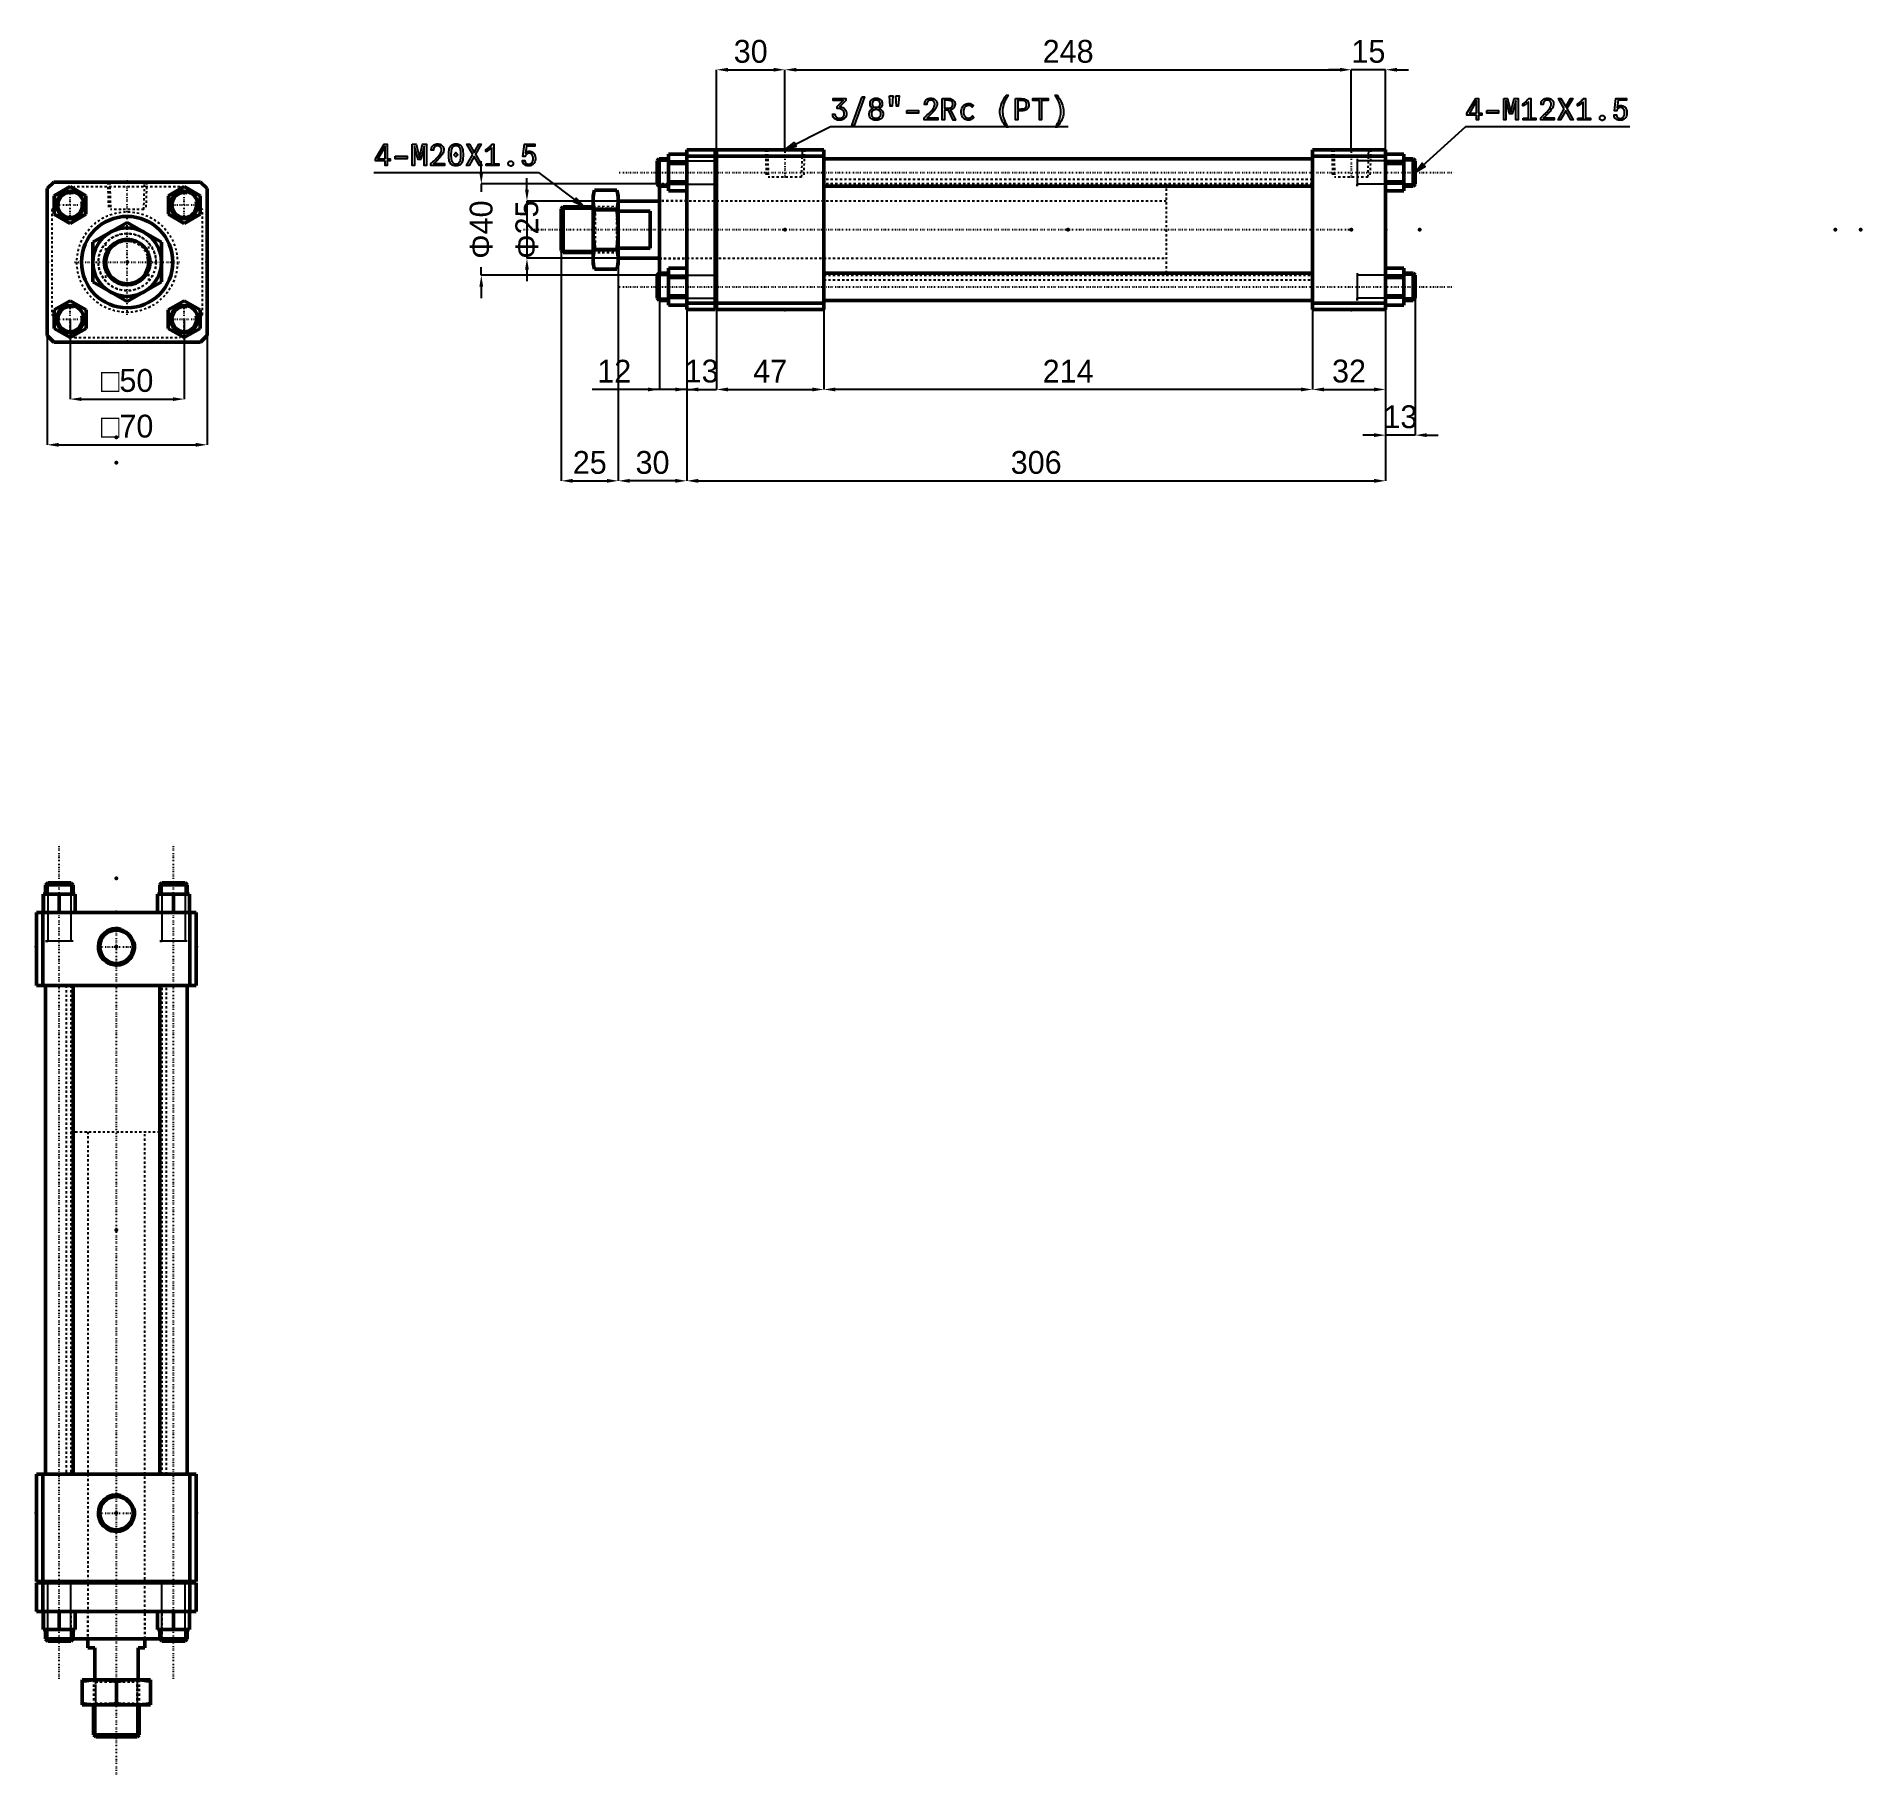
# Model space of a CAD drawing. Header units: millimetres. Extents: x -40 to 759, y -662 to 99.
import ezdxf

# ---------------------------------------------------------------- set-up
doc = ezdxf.new("R2010")
doc.units = ezdxf.units.MM
doc.linetypes.add('Center', pattern=[1.5, 0.45, -0.5, 0.05, -0.5])
doc.linetypes.add('Dashed', pattern=[2, 1, -1])
for name, color, linetype, lineweight in [('2d ConnectionPoints', 7, 'Continuous', 50), ('AM_0', 7, 'Continuous', 50), ('AM_5', 3, 'Continuous', 25), ('AM_7', 7, 'Center', 25), ('AM_9', 6, 'Dashed', 25)]:
    doc.layers.add(name, color=color, linetype=linetype, lineweight=lineweight)
doc.dimstyles.new('ISO-25', dxfattribs={"dimtxt": 2.5, "dimasz": 2.5, "dimexe": 1.25, "dimexo": 0.625, "dimtad": 1, "dimtxsty": 'Standard', "dimcen": 2.5, "dimadec": 0, "dimazin": 0, "dimtfac": 1, "dimtmove": 0, "dimatfit": 3, "dimfxl": 1, "dimarcsym": 0})

msp = doc.modelspace()

# ---------------------------------------------------------------- blocks, each defined once
blk = doc.blocks.new('1_HC_M20X1_5NUT_0_in_HC210_A_SD_40_150_0_A_0__0')
at = {"layer": 'AM_0'}
for p, q in [((-15, 8.66), (0, 17.32)), ((0, 17.32), (15, 8.66)), ((-15, -8.66), (-15, 8.66)), ((15, 8.66), (15, -8.66)), ((0, -17.32), (-15, -8.66)), ((15, -8.66), (0, -17.32))]:
    blk.add_line(p, q, dxfattribs=at)
blk.add_circle((0, 0), 15, dxfattribs=at)
at = {"layer": 'AM_9'}
blk.add_circle((0, 0), 9.19, dxfattribs=at)
blk = doc.blocks.new('2_HC210_A__40_150_0SD__rod__0_in_HC210_A_SD_40_150_0_A_0__0')
at = {"layer": 'AM_0'}
blk.add_circle((0, 0), 10, dxfattribs=at)
at = {"layer": 'AM_5'}
blk.add_arc((0, 0), 9.08, 75, 15, dxfattribs=at)
at = {"layer": 'AM_9'}
for p, q in [((-9.5, 8.12), (-9.5, -8.12)), ((9.5, -8.12), (9.5, 8.12))]:
    blk.add_line(p, q, dxfattribs=at)
blk.add_circle((0, 0), 12.5, dxfattribs=at)
blk = doc.blocks.new('3_A__SD_40_150_A___0__0_in_HC210_A_SD_40_150_0_A_0__0')
at = {"layer": 'AM_0'}
for p, q in [((-32.17, 35), (-35, 32.17)), ((-35, 32.17), (-35, -32.17)), ((32.17, 35), (-32.17, 35)), ((-25, 33.03), (-31.95, 29.01)), ((-18.05, 29.01), (-25, 33.03)), ((25, 33.03), (18.05, 29.01)), ((31.95, 29.01), (25, 33.03)), ((35, 32.17), (32.17, 35)), ((35, -32.17), (35, 32.17)), ((-31.95, 29.01), (-31.95, 20.99)), ((-18.05, 20.99), (-18.05, 29.01)), ((18.05, 29.01), (18.05, 20.99)), ((31.95, 20.99), (31.95, 29.01)), ((-31.95, 20.99), (-25, 16.97)), ((-25, 16.97), (-18.05, 20.99)), ((18.05, 20.99), (25, 16.97)), ((25, 16.97), (31.95, 20.99)), ((-25, -16.92), (-32, -20.96)), ((-32, -20.96), (-32, -29.04)), ((-18, -20.96), (-25, -16.92)), ((-18, -29.04), (-18, -20.96)), ((25, -16.92), (18, -20.96)), ((18, -20.96), (18, -29.04)), ((32, -20.96), (25, -16.92)), ((32, -29.04), (32, -20.96)), ((-32, -29.04), (-25, -33.08)), ((-25, -33.08), (-18, -29.04)), ((18, -29.04), (25, -33.08)), ((25, -33.08), (32, -29.04)), ((-35, -32.17), (-32.17, -35)), ((-32.17, -35), (32.17, -35)), ((32.17, -35), (35, -32.17))]:
    blk.add_line(p, q, dxfattribs=at)
for centre, radius in [((-25, 25), 6), ((25, 25), 6), ((0, 0), 20), ((-25, -25), 6), ((25, -25), 6)]:
    blk.add_circle(centre, radius, dxfattribs=at)
at = {"layer": 'AM_5', "linetype": 'Dashed'}
for p, q in [((-8.53, 35), (-8.16, 23)), ((8.53, 35), (8.16, 23))]:
    blk.add_line(p, q, dxfattribs=at)
at = {"layer": 'AM_5'}
for centre in [(-25, 25), (25, 25), (-25, -25), (25, -25)]:
    blk.add_arc(centre, 5.08, 75, 15, dxfattribs=at)
at = {"layer": 'AM_7'}
for p, q in [((0, -23.1), (0, 35.6)), ((-31.3, 25), (-18.7, 25)), ((-25, 18.7), (-25, 31.3)), ((18.7, 25), (31.3, 25)), ((25, 18.7), (25, 31.3)), ((-23.1, 0), (23.1, 0)), ((-25, -31.3), (-25, -18.7)), ((25, -31.3), (25, -18.7)), ((-31.3, -25), (-18.7, -25)), ((18.7, -25), (31.3, -25))]:
    blk.add_line(p, q, dxfattribs=at)
at = {"layer": 'AM_9'}
for p, q in [((-23.1, 33), (-25.1, 31)), ((23.1, 33), (-23.1, 33)), ((-7.67, 35), (-7.3, 23)), ((7.3, 23), (7.67, 35)), ((25.1, 31), (23.1, 33)), ((-31, 25.1), (-33, 23.1)), ((33, 23.1), (31, 25.1)), ((-33, 23.1), (-33, -23.1)), ((7.3, 23), (-7.3, 23)), ((33, -23.1), (33, 23.1)), ((-33, -23.1), (-31, -25.1)), ((31, -25.1), (33, -23.1)), ((-25.1, -31), (-23.1, -33)), ((23.1, -33), (25.1, -31)), ((-23.1, -33), (23.1, -33))]:
    blk.add_line(p, q, dxfattribs=at)
for radius in [22, 12.6]:
    blk.add_circle((0, 0), radius, dxfattribs=at)
blk = doc.blocks.new('*D4')
at = {"layer": 'AM_5', "color": 0, "lineweight": -2}
for p, q in [((-35, 0), (-35, -80)), ((35, 0), (35, -80)), ((-30, -80), (30, -80))]:
    blk.add_line(p, q, dxfattribs=at)
at = {"layer": 'AM_5', "color": 0}
for points in [[(-30, -79.17), (-30, -80.83), (-35, -80)], [(30, -80.83), (30, -79.17), (35, -80)]]:
    blk.add_solid(points, dxfattribs=at)
at = {"layer": 'Defpoints', "color": 0}
for p in [(-35, 0), (35, 0), (35, -80)]:
    blk.add_point(p, dxfattribs=at)
at = {"layer": 'AM_5', "color": 0, "insert": (0, -71.89), "char_height": 10, "attachment_point": 5}
blk.add_mtext('□70', dxfattribs=at)
blk = doc.blocks.new('*D5')
at = {"layer": 'AM_5', "color": 0, "lineweight": -2}
for p, q in [((-25, -25), (-25, -60)), ((25, -25), (25, -60)), ((-20, -60), (20, -60))]:
    blk.add_line(p, q, dxfattribs=at)
at = {"layer": 'AM_5', "color": 0}
for points in [[(-20, -59.17), (-20, -60.83), (-25, -60)], [(20, -60.83), (20, -59.17), (25, -60)]]:
    blk.add_solid(points, dxfattribs=at)
at = {"layer": 'Defpoints', "color": 0}
for p in [(-25, -25), (25, -25), (25, -60)]:
    blk.add_point(p, dxfattribs=at)
at = {"layer": 'AM_5', "color": 0, "insert": (0, -51.89), "char_height": 10, "attachment_point": 5}
blk.add_mtext('□50', dxfattribs=at)
blk = doc.blocks.new('1_HC_M20X1_5NUT_0_in_HC210_A_SD_40_150_0_A_0__2')
at = {"layer": 'AM_0'}
for p, q in [((-53.38, 17.32), (-54, 15)), ((-53.38, 17.32), (-43.62, 17.32)), ((-43, 15), (-43.62, 17.32)), ((-54, 15), (-54, -15)), ((-53.38, 8.66), (-43.62, 8.66)), ((-43, 15), (-43, -15)), ((-54, -15), (-53.38, -17.32)), ((-53.38, -8.66), (-43.62, -8.66)), ((-43.62, -17.32), (-43, -15)), ((-53.38, -17.32), (-43.62, -17.32))]:
    blk.add_line(p, q, dxfattribs=at)
for points in [[(-53.38, 17.32), (-53.64, 16.24), (-53.83, 15.17), (-53.96, 14.08), (-54, 12.99)], [(-43, 12.99), (-43.04, 14.07), (-43.16, 15.16), (-43.36, 16.24), (-43.62, 17.32)], [(-54, 12.99), (-53.96, 11.91), (-53.84, 10.83), (-53.64, 9.74), (-53.38, 8.66)], [(-53.38, 8.66), (-53.64, 6.51), (-53.83, 4.35), (-53.96, 2.18), (-54, 0)], [(-43.62, 8.66), (-43.36, 9.74), (-43.17, 10.82), (-43.04, 11.9), (-43, 12.99)], [(-43, 0), (-43.04, 2.23), (-43.17, 4.46), (-43.37, 6.56), (-43.62, 8.66)], [(-54, 0), (-53.96, -2.23), (-53.83, -4.46), (-53.63, -6.56), (-53.38, -8.66)], [(-43.62, -8.66), (-43.36, -6.51), (-43.17, -4.35), (-43.04, -2.18), (-43, 0)], [(-53.38, -8.66), (-53.64, -9.74), (-53.83, -10.82), (-53.96, -11.9), (-54, -12.99)], [(-54, -12.99), (-53.96, -14.07), (-53.84, -15.16), (-53.64, -16.24), (-53.38, -17.32)], [(-43, -12.99), (-43.04, -11.91), (-43.16, -10.83), (-43.36, -9.74), (-43.62, -8.66)], [(-43.62, -17.32), (-43.36, -16.24), (-43.17, -15.17), (-43.04, -14.08), (-43, -12.99)]]:
    blk.add_lwpolyline(points, dxfattribs=at)
at = {"layer": 'AM_5', "linetype": 'Dashed'}
for p, q in [((-43, 10), (-54, 10)), ((-43, -10), (-54, -10))]:
    blk.add_line(p, q, dxfattribs=at)
at = {"layer": 'AM_9'}
for p, q in [((-53.19, 9.19), (-54, 10)), ((-43.81, 9.19), (-53.19, 9.19)), ((-53.19, 9.19), (-53.19, -9.19)), ((-43, 10), (-43.81, 9.19)), ((-43.81, 9.19), (-43.81, -9.19)), ((-54, -10), (-53.19, -9.19)), ((-53.19, -9.19), (-43.81, -9.19)), ((-43.81, -9.19), (-43, -10))]:
    blk.add_line(p, q, dxfattribs=at)
blk = doc.blocks.new('2_HC210_A__40_150_0SD__rod__0_in_HC210_A_SD_40_150_0_A_0__2')
at = {"layer": 'AM_0'}
for p, q in [((-67.08, 10), (-68, 9.08)), ((-68, 9.08), (-68, -9.08)), ((-54, 10), (-67.08, 10)), ((-67.08, 10), (-67.08, -10)), ((-25, 12.5), (-43, 12.5)), ((-29, 8.12), (-43, 8.12)), ((-29, -8.12), (-29, 8.12)), ((-68, -9.08), (-67.08, -10)), ((-67.08, -10), (-54, -10)), ((-29, -8.12), (-43, -8.12)), ((-43, -12.5), (-25, -12.5))]:
    blk.add_line(p, q, dxfattribs=at)
at = {"layer": 'AM_5'}
for p, q in [((-68, 9.08), (-54, 9.08)), ((-68, -9.08), (-54, -9.08))]:
    blk.add_line(p, q, dxfattribs=at)
at = {"layer": 'AM_5', "linetype": 'Dashed'}
for p, q in [((-54, 9.08), (-43, 9.08)), ((-43, 10), (-43, 9.08)), ((-54, -9.08), (-43, -9.08)), ((-43, -10), (-43, -9.08))]:
    blk.add_line(p, q, dxfattribs=at)
at = {"layer": 'AM_7'}
blk.add_line((-84.45, 0), (277.45, 0), dxfattribs=at)
at = {"layer": 'AM_9'}
for p, q in [((261, 20), (197, 20)), ((197, 20), (197, -20)), ((-43, 10), (-54, 10)), ((197, 12.5), (-25, 12.5)), ((-54, -10), (-43, -10)), ((-25, -12.5), (197, -12.5)), ((197, -20), (261, -20))]:
    blk.add_line(p, q, dxfattribs=at)
blk = doc.blocks.new('3_A__SD_40_150_A___0__0_in_HC210_A_SD_40_150_0_A_0__2')
at = {"layer": 'AM_0'}
for p, q in [((-21, 33.03), (-13, 33.03)), ((-21, 16.97), (-21, 33.03)), ((-0.5, 35), (-13, 35)), ((-13, -35), (-13, 35)), ((-0.5, 32.17), (-13, 32.17)), ((-0.5, 35), (-0.5, -35)), ((-0.5, 33), (0, 33)), ((47, 35), (0, 35)), ((0, 35), (0, -35)), ((47, 32.17), (0, 32.17)), ((47, -35), (47, 35)), ((261, -35), (261, 35)), ((293, 35), (261, 35)), ((293, 32.17), (261, 32.17)), ((293, -35), (293, 35)), ((301, 33.03), (293, 33.03)), ((301, 16.97), (301, 33.03)), ((-25.08, 31), (-26, 30.08)), ((-26, 30.08), (-26, 19.92)), ((-21, 31), (-25.08, 31)), ((-25.08, 31), (-25.08, 19)), ((-21, 29.01), (-13, 29.01)), ((0, 31), (-0.5, 31)), ((-0.5, 25.1), (0, 25.1)), ((261, 31), (47, 31)), ((301, 29.01), (293, 29.01)), ((305.08, 31), (301, 31)), ((306, 30.08), (305.08, 31)), ((305.08, 31), (305.08, 19)), ((306, 30.08), (306, 19.92)), ((-26, 19.92), (-25.08, 19)), ((-25.08, 19), (-21, 19)), ((-25, -19), (-25, 19)), ((-21, 20.99), (-13, 20.99)), ((-21, 16.97), (-13, 16.97)), ((-0.5, 23.1), (0, 23.1)), ((47, 19), (261, 19)), ((301, 20.99), (293, 20.99)), ((301, 16.97), (293, 16.97)), ((301, 19), (305.08, 19)), ((305.08, 19), (306, 19.92)), ((-25.08, -19), (-26, -19.92)), ((-26, -19.92), (-26, -30.08)), ((-21, -19), (-25.08, -19)), ((-25.08, -19), (-25.08, -31)), ((-21, -16.92), (-13, -16.92)), ((-21, -33.08), (-21, -16.92)), ((-21, -20.96), (-13, -20.96)), ((-0.5, -23.1), (0, -23.1)), ((261, -19), (47, -19)), ((301, -16.92), (293, -16.92)), ((301, -20.96), (293, -20.96)), ((301, -33.08), (301, -16.92)), ((305.08, -19), (301, -19)), ((306, -19.92), (305.08, -19)), ((305.08, -19), (305.08, -31)), ((306, -19.92), (306, -30.08)), ((-26, -30.08), (-25.08, -31)), ((-25.08, -31), (-21, -31)), ((-21, -29.04), (-13, -29.04)), ((0, -25.1), (-0.5, -25.1)), ((-0.5, -31), (0, -31)), ((47, -31), (261, -31)), ((301, -29.04), (293, -29.04)), ((301, -31), (305.08, -31)), ((305.08, -31), (306, -30.08)), ((-21, -33.08), (-13, -33.08)), ((-0.5, -32.17), (-13, -32.17)), ((-0.5, -35), (-13, -35)), ((-0.5, -33), (0, -33)), ((47, -32.17), (0, -32.17)), ((47, -35), (0, -35)), ((293, -32.17), (261, -32.17)), ((293, -35), (261, -35)), ((301, -33.08), (293, -33.08))]:
    blk.add_line(p, q, dxfattribs=at)
at = {"layer": 'AM_5', "linetype": 'Dashed'}
for p, q in [((21.47, 35), (21.84, 23)), ((38.53, 35), (38.16, 23)), ((269.47, 35), (269.84, 23)), ((286.53, 35), (286.16, 23))]:
    blk.add_line(p, q, dxfattribs=at)
at = {"layer": 'AM_5'}
for p, q in [((-26, 30.08), (-0.5, 30.08)), ((-0.5, 31), (-0.5, 30.08)), ((-0.5, 31), (-0.5, 19)), ((280.5, 31), (280.5, 30.08)), ((280.5, 31), (280.5, 19)), ((306, 30.08), (280.5, 30.08)), ((-26, 19.92), (-0.5, 19.92)), ((-0.5, 19), (-0.5, 19.92)), ((306, 19.92), (280.5, 19.92)), ((280.5, 19), (280.5, 19.92)), ((-26, -19.92), (-0.5, -19.92)), ((-0.5, -19), (-0.5, -19.92)), ((-0.5, -19), (-0.5, -31)), ((280.5, -19), (280.5, -19.92)), ((280.5, -19), (280.5, -31)), ((306, -19.92), (280.5, -19.92)), ((-26, -30.08), (-0.5, -30.08)), ((-0.5, -31), (-0.5, -30.08)), ((306, -30.08), (280.5, -30.08)), ((280.5, -31), (280.5, -30.08))]:
    blk.add_line(p, q, dxfattribs=at)
at = {"layer": 'AM_7'}
for p, q in [((30, 35.6), (30, 22.4)), ((278, 35.6), (278, 22.4)), ((-42.6, 25), (322.6, 25)), ((-42.6, -25), (322.6, -25))]:
    blk.add_line(p, q, dxfattribs=at)
at = {"layer": 'AM_9'}
for p, q in [((22.33, 35), (22.7, 23)), ((37.3, 23), (37.67, 35)), ((270.33, 35), (270.7, 23)), ((285.3, 23), (285.67, 35)), ((-25, 19), (-25, 20)), ((-13, 20), (-25, 20)), ((37.3, 23), (22.7, 23)), ((261, 22), (47, 22)), ((261, 20), (47, 20)), ((285.3, 23), (270.7, 23)), ((-13, 12.6), (-25, 12.6)), ((47, 12.5), (-13, 12.5)), ((-25, -12.6), (-13, -12.6)), ((-13, -12.5), (47, -12.5)), ((-25, -20), (-25, -19)), ((-25, -20), (-13, -20)), ((47, -20), (261, -20)), ((47, -22), (261, -22))]:
    blk.add_line(p, q, dxfattribs=at)
blk = doc.blocks.new('*D24')
at = {"layer": 'AM_5', "color": 0, "lineweight": -2}
for p, q in [((258.07, 49.22), (258.07, 84.22)), ((263.07, 84.22), (283.07, 84.22)), ((288.07, 49.22), (288.07, 84.22))]:
    blk.add_line(p, q, dxfattribs=at)
at = {"layer": 'AM_5', "color": 0}
for points in [[(263.07, 85.06), (263.07, 83.39), (258.07, 84.22)], [(283.07, 83.39), (283.07, 85.06), (288.07, 84.22)]]:
    blk.add_solid(points, dxfattribs=at)
at = {"layer": 'Defpoints', "color": 0}
for p in [(288.07, 84.22), (258.07, 49.22), (288.07, 49.22)]:
    blk.add_point(p, dxfattribs=at)
at = {"layer": 'AM_5', "color": 0, "insert": (273.07, 92.22), "char_height": 10, "attachment_point": 5}
blk.add_mtext('30', dxfattribs=at)
blk = doc.blocks.new('*D25')
at = {"layer": 'AM_5', "color": 0, "lineweight": -2}
for p, q in [((288.07, 49.22), (288.07, 84.22)), ((293.07, 84.22), (531.07, 84.22)), ((536.07, 49.22), (536.07, 84.22))]:
    blk.add_line(p, q, dxfattribs=at)
at = {"layer": 'AM_5', "color": 0}
for points in [[(293.07, 85.06), (293.07, 83.39), (288.07, 84.22)], [(531.07, 83.39), (531.07, 85.06), (536.07, 84.22)]]:
    blk.add_solid(points, dxfattribs=at)
at = {"layer": 'Defpoints', "color": 0}
for p in [(536.07, 84.22), (288.07, 49.22), (536.07, 49.22)]:
    blk.add_point(p, dxfattribs=at)
at = {"layer": 'AM_5', "color": 0, "insert": (412.07, 92.22), "char_height": 10, "attachment_point": 5}
blk.add_mtext('248', dxfattribs=at)
blk = doc.blocks.new('*D26')
at = {"layer": 'AM_5', "color": 0, "lineweight": -2}
for p, q in [((531.07, 84.22), (526.07, 84.22)), ((536.07, 49.22), (536.07, 84.22)), ((551.07, 84.22), (536.07, 84.22)), ((551.07, 49.22), (551.07, 84.22)), ((556.07, 84.22), (561.07, 84.22))]:
    blk.add_line(p, q, dxfattribs=at)
at = {"layer": 'AM_5', "color": 0}
for points in [[(531.07, 83.39), (531.07, 85.06), (536.07, 84.22)], [(556.07, 85.06), (556.07, 83.39), (551.07, 84.22)]]:
    blk.add_solid(points, dxfattribs=at)
at = {"layer": 'Defpoints', "color": 0}
for p in [(536.07, 84.22), (536.07, 49.22), (551.07, 49.22)]:
    blk.add_point(p, dxfattribs=at)
at = {"layer": 'AM_5', "color": 0, "insert": (543.57, 92.22), "char_height": 10, "attachment_point": 5}
blk.add_mtext('15', dxfattribs=at)
blk = doc.blocks.new('*D27')
at = {"layer": 'AM_5', "color": 0, "lineweight": -2}
for p, q in [((233.07, -5.78), (233.07, -55.78)), ((245.07, -20.78), (245.07, -55.78)), ((233.07, -55.78), (203.64, -55.78)), ((245.07, -55.78), (233.07, -55.78)), ((250.07, -55.78), (255.07, -55.78))]:
    blk.add_line(p, q, dxfattribs=at)
at = {"layer": 'AM_5', "color": 0}
for points in [[(228.07, -56.61), (228.07, -54.94), (233.07, -55.78)], [(250.07, -54.94), (250.07, -56.61), (245.07, -55.78)]]:
    blk.add_solid(points, dxfattribs=at)
at = {"layer": 'Defpoints', "color": 0}
for p in [(233.07, -5.78), (245.07, -20.78), (233.07, -55.78)]:
    blk.add_point(p, dxfattribs=at)
at = {"layer": 'AM_5', "color": 0, "insert": (213.3, -47.78), "char_height": 10, "attachment_point": 5}
blk.add_mtext('12', dxfattribs=at)
blk = doc.blocks.new('*D28')
at = {"layer": 'AM_5', "color": 0, "lineweight": -2}
for p, q in [((245.07, -20.78), (245.07, -55.78)), ((258.07, -20.78), (258.07, -55.78)), ((240.07, -55.78), (235.07, -55.78)), ((245.07, -55.78), (258.07, -55.78)), ((263.07, -55.78), (268.07, -55.78))]:
    blk.add_line(p, q, dxfattribs=at)
at = {"layer": 'AM_5', "color": 0}
for points in [[(240.07, -56.61), (240.07, -54.94), (245.07, -55.78)], [(263.07, -54.94), (263.07, -56.61), (258.07, -55.78)]]:
    blk.add_solid(points, dxfattribs=at)
at = {"layer": 'Defpoints', "color": 0}
for p in [(245.07, -20.78), (258.07, -20.78), (258.07, -55.78)]:
    blk.add_point(p, dxfattribs=at)
at = {"layer": 'AM_5', "color": 0, "insert": (251.57, -47.78), "char_height": 10, "attachment_point": 5}
blk.add_mtext('13', dxfattribs=at)
blk = doc.blocks.new('*D29')
at = {"layer": 'AM_5', "color": 0, "lineweight": -2}
for p, q in [((258.07, -20.78), (258.07, -55.78)), ((305.07, -20.78), (305.07, -55.78)), ((263.07, -55.78), (300.07, -55.78))]:
    blk.add_line(p, q, dxfattribs=at)
at = {"layer": 'AM_5', "color": 0}
for points in [[(263.07, -54.94), (263.07, -56.61), (258.07, -55.78)], [(300.07, -56.61), (300.07, -54.94), (305.07, -55.78)]]:
    blk.add_solid(points, dxfattribs=at)
at = {"layer": 'Defpoints', "color": 0}
for p in [(258.07, -20.78), (305.07, -20.78), (305.07, -55.78)]:
    blk.add_point(p, dxfattribs=at)
at = {"layer": 'AM_5', "color": 0, "insert": (281.57, -47.78), "char_height": 10, "attachment_point": 5}
blk.add_mtext('47', dxfattribs=at)
blk = doc.blocks.new('*D30')
at = {"layer": 'AM_5', "color": 0, "lineweight": -2}
for p, q in [((519.07, -20.78), (519.07, -55.78)), ((551.07, -20.78), (551.07, -55.78)), ((524.07, -55.78), (546.07, -55.78))]:
    blk.add_line(p, q, dxfattribs=at)
at = {"layer": 'AM_5', "color": 0}
for points in [[(524.07, -54.94), (524.07, -56.61), (519.07, -55.78)], [(546.07, -56.61), (546.07, -54.94), (551.07, -55.78)]]:
    blk.add_solid(points, dxfattribs=at)
at = {"layer": 'Defpoints', "color": 0}
for p in [(519.07, -20.78), (551.07, -20.78), (551.07, -55.78)]:
    blk.add_point(p, dxfattribs=at)
at = {"layer": 'AM_5', "color": 0, "insert": (535.07, -47.78), "char_height": 10, "attachment_point": 5}
blk.add_mtext('32', dxfattribs=at)
blk = doc.blocks.new('*D31')
at = {"layer": 'AM_5', "color": 0, "lineweight": -2}
for p, q in [((305.07, -20.78), (305.07, -55.78)), ((519.07, -20.78), (519.07, -55.78)), ((514.07, -55.78), (310.07, -55.78))]:
    blk.add_line(p, q, dxfattribs=at)
at = {"layer": 'AM_5', "color": 0}
for points in [[(310.07, -54.94), (310.07, -56.61), (305.07, -55.78)], [(514.07, -56.61), (514.07, -54.94), (519.07, -55.78)]]:
    blk.add_solid(points, dxfattribs=at)
at = {"layer": 'Defpoints', "color": 0}
for p in [(305.07, -20.78), (519.07, -20.78), (305.07, -55.78)]:
    blk.add_point(p, dxfattribs=at)
at = {"layer": 'AM_5', "color": 0, "insert": (412.07, -47.78), "char_height": 10, "attachment_point": 5}
blk.add_mtext('214', dxfattribs=at)
blk = doc.blocks.new('*D32')
at = {"layer": 'AM_5', "color": 0, "lineweight": -2}
for p, q in [((564.07, -10.78), (564.07, -75.78)), ((551.07, -20.78), (551.07, -75.78)), ((546.07, -75.78), (541.07, -75.78)), ((564.07, -75.78), (551.07, -75.78)), ((569.07, -75.78), (574.07, -75.78))]:
    blk.add_line(p, q, dxfattribs=at)
at = {"layer": 'AM_5', "color": 0}
for points in [[(546.07, -76.61), (546.07, -74.94), (551.07, -75.78)], [(569.07, -74.94), (569.07, -76.61), (564.07, -75.78)]]:
    blk.add_solid(points, dxfattribs=at)
at = {"layer": 'Defpoints', "color": 0}
for p in [(564.07, -10.78), (551.07, -20.78), (551.07, -75.78)]:
    blk.add_point(p, dxfattribs=at)
at = {"layer": 'AM_5', "color": 0, "insert": (557.57, -67.78), "char_height": 10, "attachment_point": 5}
blk.add_mtext('13', dxfattribs=at)
blk = doc.blocks.new('*D33')
at = {"layer": 'AM_5', "color": 0, "lineweight": -2}
for p, q in [((190.07, 4.22), (190.07, -95.78)), ((215.07, 1.72), (215.07, -95.78)), ((195.07, -95.78), (210.07, -95.78))]:
    blk.add_line(p, q, dxfattribs=at)
at = {"layer": 'AM_5', "color": 0}
for points in [[(195.07, -94.94), (195.07, -96.61), (190.07, -95.78)], [(210.07, -96.61), (210.07, -94.94), (215.07, -95.78)]]:
    blk.add_solid(points, dxfattribs=at)
at = {"layer": 'Defpoints', "color": 0}
for p in [(190.07, 4.22), (215.07, 1.72), (215.07, -95.78)]:
    blk.add_point(p, dxfattribs=at)
at = {"layer": 'AM_5', "color": 0, "insert": (202.57, -87.78), "char_height": 10, "attachment_point": 5}
blk.add_mtext('25', dxfattribs=at)
blk = doc.blocks.new('*D34')
at = {"layer": 'AM_5', "color": 0, "lineweight": -2}
for p, q in [((215.07, 1.72), (215.07, -95.78)), ((245.07, -20.78), (245.07, -95.78)), ((240.07, -95.78), (220.07, -95.78))]:
    blk.add_line(p, q, dxfattribs=at)
at = {"layer": 'AM_5', "color": 0}
for points in [[(220.07, -94.94), (220.07, -96.61), (215.07, -95.78)], [(240.07, -96.61), (240.07, -94.94), (245.07, -95.78)]]:
    blk.add_solid(points, dxfattribs=at)
at = {"layer": 'Defpoints', "color": 0}
for p in [(215.07, 1.72), (245.07, -20.78), (215.07, -95.78)]:
    blk.add_point(p, dxfattribs=at)
at = {"layer": 'AM_5', "color": 0, "insert": (230.07, -87.78), "char_height": 10, "attachment_point": 5}
blk.add_mtext('30', dxfattribs=at)
blk = doc.blocks.new('*D35')
at = {"layer": 'AM_5', "color": 0, "lineweight": -2}
for p, q in [((245.07, -20.78), (245.07, -95.78)), ((551.07, -20.78), (551.07, -95.78)), ((250.07, -95.78), (546.07, -95.78))]:
    blk.add_line(p, q, dxfattribs=at)
at = {"layer": 'AM_5', "color": 0}
for points in [[(250.07, -94.94), (250.07, -96.61), (245.07, -95.78)], [(546.07, -96.61), (546.07, -94.94), (551.07, -95.78)]]:
    blk.add_solid(points, dxfattribs=at)
at = {"layer": 'Defpoints', "color": 0}
for p in [(245.07, -20.78), (551.07, -20.78), (551.07, -95.78)]:
    blk.add_point(p, dxfattribs=at)
at = {"layer": 'AM_5', "color": 0, "insert": (398.07, -87.78), "char_height": 10, "attachment_point": 5}
blk.add_mtext('306', dxfattribs=at)
blk = doc.blocks.new('*D36')
at = {"layer": 'AM_5', "color": 0, "lineweight": -2}
for p, q in [((175.07, 31.72), (175.07, 36.72)), ((215.07, 26.72), (175.07, 26.72)), ((175.07, 26.72), (175.07, 1.72)), ((215.07, 1.72), (175.07, 1.72)), ((175.07, -3.28), (175.07, -8.28))]:
    blk.add_line(p, q, dxfattribs=at)
at = {"layer": 'AM_5', "color": 0}
for points in [[(174.24, 31.72), (175.9, 31.72), (175.07, 26.72)], [(175.9, -3.28), (174.24, -3.28), (175.07, 1.72)]]:
    blk.add_solid(points, dxfattribs=at)
at = {"layer": 'Defpoints', "color": 0}
for p in [(215.07, 26.72), (175.07, 1.72), (215.07, 1.72)]:
    blk.add_point(p, dxfattribs=at)
at = {"layer": 'AM_5', "color": 0, "insert": (175.07, 14.22), "char_height": 10, "attachment_point": 5, "rotation": 90}
blk.add_mtext('Φ25', dxfattribs=at)
blk = doc.blocks.new('*D37')
at = {"layer": 'AM_5', "color": 0, "lineweight": -2}
for p, q in [((155.07, 39.22), (155.07, 44.22)), ((233.07, 34.22), (155.07, 34.22)), ((155.07, 34.22), (155.07, 30.73)), ((155.07, -5.78), (155.07, -2.28)), ((233.07, -5.78), (155.07, -5.78)), ((155.07, -10.78), (155.07, -15.78))]:
    blk.add_line(p, q, dxfattribs=at)
at = {"layer": 'AM_5', "color": 0}
for points in [[(154.24, 39.22), (155.9, 39.22), (155.07, 34.22)], [(155.9, -10.78), (154.24, -10.78), (155.07, -5.78)]]:
    blk.add_solid(points, dxfattribs=at)
at = {"layer": 'Defpoints', "color": 0}
for p in [(233.07, 34.22), (155.07, -5.78), (233.07, -5.78)]:
    blk.add_point(p, dxfattribs=at)
at = {"layer": 'AM_5', "color": 0, "insert": (155.07, 14.22), "char_height": 10, "attachment_point": 5, "rotation": 90}
blk.add_mtext('Φ40', dxfattribs=at)
blk = doc.blocks.new('1_HC_M20X1_5NUT_0_in_HC210_A_SD_40_150_0_A_0__4')
at = {"layer": 'AM_0'}
for p, q in [((-15, -43), (15, -43)), ((-15, -54), (-15, -43)), ((0, -53.38), (0, -43.62)), ((15, -43), (15, -54)), ((-15, -54), (15, -54))]:
    blk.add_line(p, q, dxfattribs=at)
for points in [[(-7.5, -43), (-9.38, -43.04), (-11.25, -43.16), (-13.13, -43.36), (-15, -43.62)], [(0, -43.62), (-1.86, -43.36), (-3.73, -43.17), (-5.62, -43.04), (-7.5, -43)], [(7.5, -43), (5.62, -43.04), (3.75, -43.16), (1.87, -43.36), (0, -43.62)], [(15, -43.62), (13.14, -43.36), (11.27, -43.17), (9.38, -43.04), (7.5, -43)], [(-15, -53.38), (-13.14, -53.64), (-11.27, -53.83), (-9.38, -53.96), (-7.5, -54)], [(-7.5, -54), (-5.62, -53.96), (-3.75, -53.84), (-1.87, -53.64), (0, -53.38)], [(0, -53.38), (1.86, -53.64), (3.73, -53.83), (5.62, -53.96), (7.5, -54)], [(7.5, -54), (9.38, -53.96), (11.25, -53.84), (13.13, -53.64), (15, -53.38)]]:
    blk.add_lwpolyline(points, dxfattribs=at)
at = {"layer": 'AM_5', "linetype": 'Dashed'}
for p, q in [((-10, -43), (-10, -54)), ((10, -43), (10, -54))]:
    blk.add_line(p, q, dxfattribs=at)
at = {"layer": 'AM_9'}
for p, q in [((-10, -43), (-9.19, -43.81)), ((-9.19, -43.81), (-9.19, -53.19)), ((-9.19, -43.81), (9.19, -43.81)), ((9.19, -43.81), (10, -43)), ((9.19, -53.19), (9.19, -43.81)), ((-9.19, -53.19), (-10, -54)), ((-9.19, -53.19), (9.19, -53.19)), ((10, -54), (9.19, -53.19))]:
    blk.add_line(p, q, dxfattribs=at)
blk = doc.blocks.new('2_HC210_A__40_150_0SD__rod__0_in_HC210_A_SD_40_150_0_A_0__4')
at = {"layer": 'AM_0'}
for p, q in [((-12.5, -25), (-12.5, -29)), ((-9.5, -29), (-12.5, -29)), ((-9.5, -29), (-9.5, -43)), ((9.5, -29), (9.5, -43)), ((12.5, -29), (9.5, -29)), ((12.5, -29), (12.5, -25)), ((-10, -54), (-10, -67.08)), ((10, -67.08), (10, -54)), ((-10, -67.08), (10, -67.08)), ((-10, -67.08), (-9.08, -68)), ((-9.08, -68), (9.08, -68)), ((9.08, -68), (10, -67.08))]:
    blk.add_line(p, q, dxfattribs=at)
at = {"layer": 'AM_5', "linetype": 'Dashed'}
for p, q in [((-10, -43), (-9.08, -43)), ((-9.08, -54), (-9.08, -43)), ((9.08, -54), (9.08, -43)), ((10, -43), (9.08, -43))]:
    blk.add_line(p, q, dxfattribs=at)
at = {"layer": 'AM_5'}
for p, q in [((-9.08, -68), (-9.08, -54)), ((9.08, -68), (9.08, -54))]:
    blk.add_line(p, q, dxfattribs=at)
at = {"layer": 'AM_9'}
for p, q in [((-20, 261), (-20, 197)), ((20, 197), (20, 261)), ((-20, 197), (20, 197)), ((-12.5, 197), (-12.5, -25)), ((12.5, -25), (12.5, 197)), ((-10, -43), (-10, -54)), ((10, -54), (10, -43))]:
    blk.add_line(p, q, dxfattribs=at)
blk = doc.blocks.new('3_A__SD_40_150_A___0__0_in_HC210_A_SD_40_150_0_A_0__4')
at = {"layer": 'AM_0'}
for p, q in [((-30.08, 306), (-31, 305.08)), ((-31, 305.08), (-31, 301)), ((-31, 305.08), (-19, 305.08)), ((-30.08, 306), (-19.92, 306)), ((-19, 305.08), (-19.92, 306)), ((-19, 301), (-19, 305.08)), ((19.92, 306), (19, 305.08)), ((19, 305.08), (19, 301)), ((19, 305.08), (31, 305.08)), ((19.92, 306), (30.08, 306)), ((31, 305.08), (30.08, 306)), ((31, 301), (31, 305.08)), ((-18, 301), (-32, 301)), ((-32, 301), (-32, 293)), ((-31.95, 301), (-31.95, 293)), ((-25, 301), (-25, 293)), ((-18.05, 301), (-18.05, 293)), ((-18, 301), (-18, 293)), ((32, 301), (18, 301)), ((18, 301), (18, 293)), ((18.05, 301), (18.05, 293)), ((25, 301), (25, 293)), ((31.95, 301), (31.95, 293)), ((32, 301), (32, 293)), ((-35, 293), (-35, 261)), ((35, 293), (-35, 293)), ((-32.17, 293), (-32.17, 261)), ((32.17, 293), (32.17, 261)), ((35, 293), (35, 261)), ((35, 261), (-35, 261)), ((-31, 261), (-31, 47)), ((-19, 47), (-19, 261)), ((19, 261), (19, 47)), ((31, 47), (31, 261)), ((-35, 47), (-35, 0)), ((35, 47), (-35, 47)), ((-32.17, 47), (-32.17, 0)), ((32.17, 47), (32.17, 0)), ((35, 47), (35, 0)), ((-35, 0), (35, 0)), ((-33, -0.5), (-33, 0)), ((-31, 0), (-31, -0.5)), ((-25.1, -0.5), (-25.1, 0)), ((-23.1, -0.5), (-23.1, 0)), ((23.1, -0.5), (23.1, 0)), ((25.1, 0), (25.1, -0.5)), ((31, -0.5), (31, 0)), ((33, -0.5), (33, 0)), ((-35, -0.5), (35, -0.5)), ((-35, -0.5), (-35, -13)), ((-32.17, -0.5), (-32.17, -13)), ((32.17, -0.5), (32.17, -13)), ((35, -0.5), (35, -13)), ((35, -13), (-35, -13)), ((-32, -21), (-32, -13)), ((-31.95, -21), (-31.95, -13)), ((-25, -21), (-25, -13)), ((-18.05, -21), (-18.05, -13)), ((18.05, -21), (18.05, -13)), ((25, -21), (25, -13)), ((31.95, -21), (31.95, -13)), ((32, -21), (32, -13)), ((-18.05, -21), (-32, -21)), ((-31, -21), (-31, -25.08)), ((-19, -25.08), (-19, -21)), ((32, -21), (18.05, -21)), ((19, -21), (19, -25.08)), ((31, -25.08), (31, -21)), ((-31, -25.08), (-19, -25.08)), ((-31, -25.08), (-30.08, -26)), ((-30.08, -26), (-19.92, -26)), ((-19.92, -26), (-19, -25.08)), ((19, -25), (-19, -25)), ((19, -25.08), (31, -25.08)), ((19, -25.08), (19.92, -26)), ((19.92, -26), (30.08, -26)), ((30.08, -26), (31, -25.08))]:
    blk.add_line(p, q, dxfattribs=at)
for centre, radius in [((0, 278), 7.67), ((0, 278), 7.3), ((0, 30), 7.67), ((0, 30), 7.3)]:
    blk.add_circle(centre, radius, dxfattribs=at)
at = {"layer": 'AM_5'}
for p, q in [((-30.08, 306), (-30.08, 280.5)), ((-19.92, 306), (-19.92, 280.5)), ((19.92, 306), (19.92, 280.5)), ((30.08, 306), (30.08, 280.5)), ((-19, 280.5), (-31, 280.5)), ((-31, 280.5), (-30.08, 280.5)), ((-19, 280.5), (-19.92, 280.5)), ((31, 280.5), (19, 280.5)), ((19, 280.5), (19.92, 280.5)), ((31, 280.5), (30.08, 280.5)), ((-19, -0.5), (-31, -0.5)), ((-31, -0.5), (-30.08, -0.5)), ((-30.08, -26), (-30.08, -0.5)), ((-19.92, -26), (-19.92, -0.5)), ((-19, -0.5), (-19.92, -0.5)), ((31, -0.5), (19, -0.5)), ((19, -0.5), (19.92, -0.5)), ((19.92, -26), (19.92, -0.5)), ((30.08, -26), (30.08, -0.5)), ((31, -0.5), (30.08, -0.5))]:
    blk.add_line(p, q, dxfattribs=at)
for centre in [(0, 278), (0, 30)]:
    blk.add_arc(centre, 8.33, 75, 15, dxfattribs=at)
at = {"layer": 'AM_7'}
for p, q in [((-25, -42.6), (-25, 322.6)), ((25, -42.6), (25, 322.6)), ((0, -84.45), (0, 286.06)), ((-8.06, 278), (8.06, 278)), ((-8.06, 30), (8.06, 30))]:
    blk.add_line(p, q, dxfattribs=at)
at = {"layer": 'AM_9'}
for p, q in [((-22, 261), (-22, 47)), ((-20, 261), (-20, 47)), ((20, 47), (20, 261)), ((22, 47), (22, 261)), ((-12.5, 47), (-12.5, -13)), ((12.5, -13), (12.5, 47)), ((-20, -13), (-20, -25)), ((-18, -21), (-18, -13)), ((-12.6, -13), (-12.6, -25)), ((12.6, -25), (12.6, -13)), ((18, -21), (18, -13)), ((20, -25), (20, -13)), ((-18, -21), (-18.05, -21)), ((18.05, -21), (18, -21)), ((-19, -25), (-20, -25)), ((20, -25), (19, -25))]:
    blk.add_line(p, q, dxfattribs=at)

# ---------------------------------------------------------------- dimensions: what is measured, and where the dimension line sits
at = {"layer": 'AM_5'}
for base, p1, p2, text, picture, middle in [((288.069, 84.224), (258.069, 49.224), (288.069, 49.224), '30', '*D24', (273.069, 84.224)), ((536.069, 84.224), (288.069, 49.224), (536.069, 49.224), '248', '*D25', (412.069, 84.224)), ((536.069, 84.224), (551.069, 49.224), (536.069, 49.224), '15', '*D26', (543.569, 84.224)), ((35, -80), (-35, 0), (35, 0), '□70', '*D4', (0, -80)), ((215.069, -95.776), (190.069, 4.224), (215.069, 1.724), '25', '*D33', (202.569, -95.776)), ((215.069, -95.776), (245.069, -20.776), (215.069, 1.724), '30', '*D34', (230.069, -95.776)), ((233.069, -55.776), (245.069, -20.776), (233.069, -5.776), '12', '*D27', (213.303, -55.776)), ((551.069, -75.776), (564.069, -10.776), (551.069, -20.776), '13', '*D32', (557.569, -75.776)), ((258.069, -55.776), (245.069, -20.776), (258.069, -20.776), '13', '*D28', (251.569, -55.776)), ((551.069, -95.776), (245.069, -20.776), (551.069, -20.776), '306', '*D35', (398.069, -95.776)), ((305.069, -55.776), (258.069, -20.776), (305.069, -20.776), '47', '*D29', (281.569, -55.776)), ((305.069, -55.776), (519.069, -20.776), (305.069, -20.776), '214', '*D31', (412.069, -55.776)), ((551.069, -55.776), (519.069, -20.776), (551.069, -20.776), '32', '*D30', (535.069, -55.776)), ((25, -60), (-25, -25), (25, -25), '□50', '*D5', (0, -60))]:
    dim = msp.add_linear_dim(base=base, p1=p1, p2=p2, text=text, dimstyle='ISO-25', override={"dimtxt": 10, "dimasz": 5, "dimexe": 0, "dimexo": 0, "dimgap": 3}, dxfattribs=at)
    dim.commit()
    dim.dimension.update_dxf_attribs({"geometry": picture, "text_midpoint": middle, "dimtype": 160})
for base, p1, p2, text, picture, middle in [((155.069, -5.776), (233.069, 34.224), (233.069, -5.776), 'Φ40', '*D37', (155.069, 14.224)), ((175.069, 1.724), (215.069, 26.724), (215.069, 1.724), 'Φ25', '*D36', (175.069, 14.224))]:
    dim = msp.add_linear_dim(base=base, p1=p1, p2=p2, angle=90, text=text, dimstyle='ISO-25', override={"dimtxt": 10, "dimasz": 5, "dimexe": 0, "dimexo": 0, "dimgap": 3}, dxfattribs=at)
    dim.commit()
    dim.dimension.update_dxf_attribs({"geometry": picture, "text_midpoint": middle, "dimtype": 160, "text_rotation": 90})

# ---------------------------------------------------------------- linework, layer by layer
at = {"layer": '2d ConnectionPoints'}
for p in [(288.069, 49.224), (536.069, 49.224), (0, 35), (0, 35), (204.069, 14.224), (215.069, 14.224), (258.069, 14.224), (258.069, 14.224), (288.069, 14.224), (288.069, 14.224), (412.069, 14.224), (536.069, 14.224), (536.069, 14.224), (551.069, 14.224), (566.069, 14.224), (748.069, 14.224), (759.069, 14.224), (-35, 0), (-35, 0), (0, 0), (0, 0), (0, 0), (0, 0), (0, 0), (0, 0), (0, 0), (0, 0), (0, 0), (35, 0), (35, 0), (288.069, -20.776), (536.069, -20.776), (0, -35), (0, -35), (-4.714, -76.787), (-4.714, -87.787), (-4.714, -269.787), (-4.714, -284.787), (-39.714, -299.787), (-4.714, -299.787), (-4.714, -299.787), (30.286, -299.787), (-4.714, -423.787), (-39.714, -547.787), (-4.714, -547.787), (-4.714, -547.787), (30.286, -547.787), (-4.714, -577.787), (-4.714, -577.787), (-4.714, -620.787), (-4.714, -631.787)]:
    msp.add_point(p, dxfattribs=at)
at = {"layer": 'AM_5'}
for p, q in [((308.069, 59.224), (288.069, 49.224)), ((412.069, 59.224), (308.069, 59.224)), ((586.069, 59.224), (564.069, 39.224)), ((658.069, 59.224), (586.069, 59.224)), ((108.069, 39.224), (180.069, 39.224)), ((180.069, 39.224), (200.069, 24.224))]:
    msp.add_line(p, q, dxfattribs=at)
for points in [[(321.932, 72.299), (322.92, 72.299), (318.357, 59.754), (317.369, 59.754), (321.932, 72.299)], [(333.837, 72.819), (335.358, 72.819), (334.942, 68.256), (334.162, 68.256), (333.837, 72.819)], [(336.567, 72.819), (338.101, 72.819), (337.646, 68.256), (336.892, 68.256), (336.567, 72.819)], [(384.983, 59.065), (384.983, 59.065), (384.639, 59.547), (384.165, 60.243), (384.165, 60.243), (383.744, 60.906), (383.492, 61.331), (383.492, 61.331), (383.261, 61.75), (382.953, 62.388), (382.953, 62.388), (382.69, 63.035), (382.539, 63.472), (382.539, 63.472), (382.413, 63.914), (382.276, 64.586), (382.276, 64.586), (382.202, 65.267), (382.188, 65.728), (382.188, 65.728), (382.219, 66.454), (382.378, 67.563), (382.378, 67.563), (382.673, 68.696), (382.946, 69.465), (382.946, 69.465), (383.271, 70.231), (383.842, 71.347), (383.842, 71.347), (384.513, 72.423), (385.016, 73.118), (385.835, 73.118), (385.835, 73.118), (385.376, 72.408), (384.769, 71.33), (384.769, 71.33), (384.26, 70.238), (383.976, 69.501), (383.976, 69.501), (383.739, 68.765), (383.483, 67.674), (383.483, 67.674), (383.346, 66.599), (383.319, 65.89), (383.319, 65.89), (383.332, 65.471), (383.401, 64.817), (383.401, 64.817), (383.527, 64.135), (383.644, 63.664), (383.644, 63.664), (383.784, 63.187), (384.03, 62.473), (384.03, 62.473), (384.32, 61.76), (384.538, 61.285), (384.538, 61.285), (384.772, 60.817), (385.147, 60.137), (385.147, 60.137), (385.55, 59.485), (385.835, 59.065), (384.983, 59.065)], [(406.409, 59.065), (406.409, 59.065), (406.694, 59.485), (407.097, 60.137), (407.097, 60.137), (407.472, 60.817), (407.706, 61.285), (407.706, 61.285), (407.924, 61.76), (408.214, 62.473), (408.214, 62.473), (408.46, 63.187), (408.6, 63.664), (408.6, 63.664), (408.717, 64.135), (408.844, 64.817), (408.844, 64.817), (408.912, 65.471), (408.925, 65.89), (408.925, 65.89), (408.899, 66.599), (408.761, 67.674), (408.761, 67.674), (408.505, 68.765), (408.268, 69.501), (408.268, 69.501), (407.984, 70.238), (407.475, 71.33), (407.475, 71.33), (406.868, 72.408), (406.409, 73.118), (407.228, 73.118), (407.228, 73.118), (407.731, 72.423), (408.402, 71.347), (408.402, 71.347), (408.973, 70.231), (409.299, 69.465), (409.299, 69.465), (409.571, 68.696), (409.866, 67.563), (409.866, 67.563), (410.025, 66.454), (410.056, 65.728), (410.056, 65.728), (410.042, 65.267), (409.968, 64.586), (409.968, 64.586), (409.831, 63.914), (409.705, 63.472), (409.705, 63.472), (409.554, 63.035), (409.291, 62.388), (409.291, 62.388), (408.983, 61.75), (408.753, 61.331), (408.753, 61.331), (408.5, 60.906), (408.079, 60.243), (408.079, 60.243), (407.605, 59.547), (407.261, 59.065), (406.409, 59.065)], [(309.935, 64.837), (309.935, 64.837), (309.946, 64.617), (310.004, 64.308), (310.004, 64.308), (310.112, 64.024), (310.211, 63.849), (310.211, 63.849), (310.329, 63.688), (310.534, 63.476), (310.534, 63.476), (310.772, 63.298), (310.949, 63.199), (310.949, 63.199), (311.136, 63.118), (311.427, 63.029), (311.427, 63.029), (311.729, 62.981), (311.937, 62.972), (311.937, 62.972), (312.158, 62.981), (312.478, 63.03), (312.478, 63.03), (312.785, 63.12), (312.983, 63.203), (312.983, 63.203), (313.17, 63.303), (313.422, 63.482), (313.422, 63.482), (313.638, 63.697), (313.763, 63.859), (313.763, 63.859), (313.869, 64.035), (313.983, 64.317), (313.983, 64.317), (314.044, 64.622), (314.056, 64.837), (314.056, 64.837), (314.039, 65.145), (313.953, 65.57), (313.953, 65.57), (313.794, 65.95), (313.646, 66.18), (313.646, 66.18), (313.47, 66.388), (313.161, 66.661), (313.161, 66.661), (312.798, 66.884), (312.525, 67.005), (312.525, 67.005), (312.233, 67.105), (311.765, 67.212), (311.765, 67.212), (311.264, 67.27), (310.91, 67.281), (310.91, 68.191), (313.549, 70.778), (309.142, 70.778), (309.142, 71.649), (314.784, 71.649), (314.784, 70.739), (312.086, 68.074), (312.086, 68.074), (312.675, 67.939), (313.424, 67.645), (313.424, 67.645), (314.014, 67.242), (314.319, 66.914), (314.319, 66.914), (314.561, 66.549), (314.824, 65.955), (314.824, 65.955), (314.965, 65.303), (314.992, 64.837), (314.992, 64.837), (314.974, 64.501), (314.878, 64.032), (314.878, 64.032), (314.701, 63.606), (314.537, 63.346), (314.537, 63.346), (314.344, 63.107), (314.016, 62.796), (314.016, 62.796), (313.64, 62.54), (313.364, 62.4), (313.364, 62.4), (313.074, 62.285), (312.628, 62.161), (312.628, 62.161), (312.171, 62.094), (311.859, 62.081), (311.859, 62.081), (311.556, 62.094), (311.117, 62.16), (311.117, 62.16), (310.696, 62.283), (310.426, 62.397), (310.426, 62.397), (310.169, 62.535), (309.824, 62.789), (309.824, 62.789), (309.526, 63.099), (309.353, 63.336), (309.353, 63.336), (309.207, 63.596), (309.048, 64.023), (309.048, 64.023), (308.963, 64.497), (308.947, 64.837), (309.935, 64.837)], [(327.982, 62.12), (327.982, 62.12), (327.655, 62.132), (327.184, 62.19), (327.184, 62.19), (326.738, 62.297), (326.455, 62.397), (326.455, 62.397), (326.188, 62.52), (325.828, 62.753), (325.828, 62.753), (325.517, 63.045), (325.337, 63.271), (325.337, 63.271), (325.185, 63.523), (325.02, 63.949), (325.02, 63.949), (324.931, 64.432), (324.914, 64.785), (324.914, 64.785), (324.931, 65.124), (325.021, 65.595), (325.021, 65.595), (325.187, 66.021), (325.34, 66.28), (325.34, 66.28), (325.522, 66.517), (325.838, 66.82), (325.838, 66.82), (326.206, 67.063), (326.481, 67.19), (326.481, 67.19), (326.067, 67.472), (325.618, 68.026), (325.618, 68.026), (325.376, 68.736), (325.33, 69.296), (325.33, 69.296), (325.345, 69.611), (325.425, 70.046), (325.425, 70.046), (325.572, 70.434), (325.707, 70.668), (325.707, 70.668), (325.867, 70.88), (326.142, 71.156), (326.142, 71.156), (326.458, 71.381), (326.692, 71.503), (326.692, 71.503), (326.938, 71.603), (327.318, 71.71), (327.318, 71.71), (327.712, 71.768), (327.982, 71.779), (327.982, 71.779), (328.266, 71.769), (328.675, 71.715), (328.675, 71.715), (329.062, 71.615), (329.308, 71.523), (329.308, 71.523), (329.541, 71.409), (329.853, 71.198), (329.853, 71.198), (330.124, 70.937), (330.28, 70.736), (330.28, 70.736), (330.412, 70.514), (330.555, 70.144), (330.555, 70.144), (330.633, 69.728), (330.647, 69.426), (330.647, 69.426), (330.635, 69.129), (330.568, 68.711), (330.568, 68.711), (330.443, 68.324), (330.329, 68.084), (330.329, 68.084), (330.191, 67.863), (329.944, 67.572), (329.944, 67.572), (329.649, 67.33), (329.425, 67.197), (329.425, 67.197), (329.705, 67.061), (330.08, 66.813), (330.08, 66.813), (330.403, 66.515), (330.589, 66.287), (330.589, 66.287), (330.746, 66.04), (330.915, 65.642), (330.915, 65.642), (331.007, 65.21), (331.024, 64.902), (331.024, 64.902), (331.007, 64.529), (330.919, 64.02), (330.919, 64.02), (330.754, 63.573), (330.602, 63.31), (330.602, 63.31), (330.422, 63.074), (330.113, 62.771), (330.113, 62.771), (329.757, 62.53), (329.494, 62.403), (329.494, 62.403), (329.214, 62.301), (328.773, 62.191), (328.773, 62.191), (328.307, 62.132), (327.982, 62.12)], [(327.982, 63.017), (327.982, 63.017), (328.198, 63.026), (328.51, 63.069), (328.51, 63.069), (328.81, 63.151), (329.003, 63.225), (329.003, 63.225), (329.185, 63.317), (329.431, 63.487), (329.431, 63.487), (329.643, 63.696), (329.767, 63.856), (329.767, 63.856), (329.871, 64.032), (329.983, 64.326), (329.983, 64.326), (330.044, 64.653), (330.056, 64.889), (330.056, 64.889), (330.044, 65.131), (329.984, 65.464), (329.984, 65.464), (329.873, 65.761), (329.77, 65.939), (329.77, 65.939), (329.648, 66.101), (329.437, 66.311), (329.437, 66.311), (329.194, 66.483), (329.013, 66.576), (329.013, 66.576), (328.821, 66.652), (328.519, 66.735), (328.519, 66.735), (328.202, 66.779), (327.982, 66.787), (327.982, 66.787), (327.757, 66.778), (327.434, 66.731), (327.434, 66.731), (327.127, 66.644), (326.933, 66.563), (326.933, 66.563), (326.749, 66.465), (326.504, 66.287), (326.504, 66.287), (326.293, 66.071), (326.172, 65.907), (326.172, 65.907), (326.07, 65.727), (325.96, 65.43), (325.96, 65.43), (325.901, 65.101), (325.889, 64.863), (325.889, 64.863), (325.901, 64.632), (325.961, 64.311), (325.961, 64.311), (326.072, 64.023), (326.175, 63.849), (326.175, 63.849), (326.297, 63.691), (326.508, 63.485), (326.508, 63.485), (326.754, 63.317), (326.936, 63.225), (326.936, 63.225), (327.129, 63.151), (327.435, 63.069), (327.435, 63.069), (327.757, 63.026), (327.982, 63.017)], [(327.982, 67.769), (327.982, 67.769), (328.301, 67.785), (328.723, 67.868), (328.723, 67.868), (329.081, 68.023), (329.282, 68.165), (329.282, 68.165), (329.451, 68.336), (329.633, 68.637), (329.633, 68.637), (329.732, 68.991), (329.75, 69.257), (329.75, 69.257), (329.732, 69.553), (329.637, 69.946), (329.637, 69.946), (329.459, 70.279), (329.295, 70.466), (329.295, 70.466), (329.097, 70.623), (328.74, 70.793), (328.74, 70.793), (328.309, 70.885), (327.982, 70.902), (327.982, 70.902), (327.665, 70.884), (327.245, 70.791), (327.245, 70.791), (326.892, 70.619), (326.695, 70.46), (326.695, 70.46), (326.531, 70.269), (326.354, 69.932), (326.354, 69.932), (326.258, 69.532), (326.24, 69.231), (326.24, 69.231), (326.258, 68.968), (326.352, 68.618), (326.352, 68.618), (326.525, 68.322), (326.686, 68.156), (326.686, 68.156), (326.88, 68.016), (327.232, 67.866), (327.232, 67.866), (327.658, 67.784), (327.982, 67.769)], [(341.369, 66.41), (346.569, 66.41), (346.569, 65.24), (341.369, 65.24), (341.369, 66.41)], [(349.363, 63.446), (349.363, 63.446), (349.791, 63.838), (350.401, 64.409), (350.401, 64.409), (350.973, 64.963), (351.332, 65.322), (351.332, 65.322), (351.677, 65.683), (352.171, 66.252), (352.171, 66.252), (352.636, 66.852), (352.931, 67.268), (352.931, 67.268), (353.191, 67.684), (353.472, 68.276), (353.472, 68.276), (353.624, 68.831), (353.653, 69.179), (353.653, 69.179), (353.644, 69.375), (353.598, 69.652), (353.598, 69.652), (353.511, 69.91), (353.432, 70.07), (353.432, 70.07), (353.337, 70.219), (353.169, 70.416), (353.169, 70.416), (352.972, 70.582), (352.824, 70.674), (352.824, 70.674), (352.666, 70.752), (352.414, 70.835), (352.414, 70.835), (352.145, 70.88), (351.956, 70.889), (351.956, 70.889), (351.748, 70.88), (351.453, 70.834), (351.453, 70.834), (351.178, 70.748), (351.007, 70.668), (351.007, 70.668), (350.848, 70.572), (350.637, 70.397), (350.637, 70.397), (350.458, 70.187), (350.357, 70.028), (350.357, 70.028), (350.273, 69.854), (350.182, 69.57), (350.182, 69.57), (350.133, 69.259), (350.123, 69.036), (349.148, 69.036), (349.148, 69.036), (349.163, 69.37), (349.243, 69.834), (349.243, 69.834), (349.39, 70.255), (349.525, 70.512), (349.525, 70.512), (349.687, 70.747), (349.968, 71.055), (349.968, 71.055), (350.297, 71.309), (350.543, 71.448), (350.543, 71.448), (350.804, 71.563), (351.216, 71.687), (351.216, 71.687), (351.652, 71.754), (351.956, 71.766), (351.956, 71.766), (352.241, 71.754), (352.653, 71.692), (352.653, 71.692), (353.048, 71.575), (353.302, 71.467), (353.302, 71.467), (353.541, 71.337), (353.863, 71.099), (353.863, 71.099), (354.14, 70.81), (354.3, 70.59), (354.3, 70.59), (354.434, 70.35), (354.58, 69.959), (354.58, 69.959), (354.658, 69.531), (354.673, 69.225), (354.673, 69.225), (354.651, 68.878), (354.535, 68.346), (354.535, 68.346), (354.32, 67.798), (354.121, 67.424), (354.121, 67.424), (353.892, 67.053), (353.522, 66.515), (353.522, 66.515), (353.118, 66.002), (352.831, 65.673), (352.831, 65.673), (352.521, 65.338), (352.001, 64.796), (352.001, 64.796), (351.415, 64.205), (350.988, 63.784), (350.299, 63.108), (354.953, 63.102), (354.953, 62.224), (349.018, 62.224), (349.018, 63.134), (349.363, 63.446)], [(356.901, 71.649), (359.644, 71.649), (359.644, 71.649), (359.926, 71.639), (360.341, 71.581), (360.341, 71.581), (360.749, 71.475), (361.016, 71.376), (361.016, 71.376), (361.272, 71.255), (361.621, 71.028), (361.621, 71.028), (361.929, 70.746), (362.111, 70.528), (362.111, 70.528), (362.267, 70.287), (362.435, 69.881), (362.435, 69.881), (362.526, 69.423), (362.543, 69.088), (362.543, 69.088), (362.522, 68.72), (362.41, 68.22), (362.41, 68.22), (362.202, 67.782), (362.01, 67.525), (362.01, 67.525), (361.784, 67.297), (361.396, 67.008), (361.396, 67.008), (360.949, 66.784), (360.619, 66.67), (362.777, 62.159), (361.724, 62.159), (359.618, 66.514), (359.475, 66.514), (357.863, 66.514), (357.863, 62.224), (356.901, 62.224), (356.901, 71.649)], [(359.189, 67.359), (359.189, 67.359), (359.464, 67.364), (359.846, 67.39), (359.846, 67.39), (360.19, 67.436), (360.398, 67.48), (360.398, 67.48), (360.591, 67.538), (360.854, 67.665), (360.854, 67.665), (361.085, 67.839), (361.221, 67.98), (361.221, 67.98), (361.336, 68.147), (361.462, 68.451), (361.462, 68.451), (361.529, 68.819), (361.542, 69.101), (361.542, 69.101), (361.518, 69.461), (361.394, 69.915), (361.394, 69.915), (361.162, 70.266), (360.948, 70.444), (360.948, 70.444), (360.698, 70.583), (360.279, 70.734), (360.279, 70.734), (359.807, 70.815), (359.462, 70.83), (357.863, 70.83), (357.863, 67.359), (359.189, 67.359)], [(368.379, 62.172), (368.379, 62.172), (368.022, 62.19), (367.517, 62.28), (367.517, 62.28), (367.046, 62.447), (366.751, 62.601), (366.751, 62.601), (366.476, 62.788), (366.109, 63.126), (366.109, 63.126), (365.799, 63.531), (365.623, 63.84), (365.623, 63.84), (365.475, 64.175), (365.316, 64.721), (365.316, 64.721), (365.23, 65.32), (365.213, 65.747), (365.213, 65.747), (365.231, 66.188), (365.321, 66.806), (365.321, 66.806), (365.49, 67.372), (365.646, 67.72), (365.646, 67.72), (365.831, 68.041), (366.155, 68.463), (366.155, 68.463), (366.535, 68.813), (366.819, 69.007), (366.819, 69.007), (367.122, 69.167), (367.6, 69.341), (367.6, 69.341), (368.108, 69.435), (368.463, 69.452), (368.463, 69.452), (368.743, 69.442), (369.139, 69.386), (369.139, 69.386), (369.507, 69.282), (369.737, 69.186), (369.737, 69.186), (369.952, 69.074), (370.238, 68.885), (370.238, 68.885), (370.482, 68.672), (370.621, 68.516), (370.036, 67.853), (370.036, 67.853), (369.922, 67.976), (369.739, 68.142), (369.739, 68.142), (369.543, 68.286), (369.406, 68.37), (369.406, 68.37), (369.258, 68.442), (369.009, 68.519), (369.009, 68.519), (368.728, 68.561), (368.522, 68.568), (368.522, 68.568), (368.257, 68.554), (367.882, 68.48), (367.882, 68.48), (367.532, 68.342), (367.313, 68.214), (367.313, 68.214), (367.109, 68.062), (366.838, 67.792), (366.838, 67.792), (366.61, 67.473), (366.481, 67.233), (366.481, 67.233), (366.373, 66.975), (366.257, 66.562), (366.257, 66.562), (366.194, 66.119), (366.182, 65.806), (366.182, 65.806), (366.193, 65.507), (366.25, 65.078), (366.25, 65.078), (366.357, 64.672), (366.455, 64.415), (366.455, 64.415), (366.573, 64.173), (366.785, 63.849), (366.785, 63.849), (367.037, 63.573), (367.228, 63.414), (367.228, 63.414), (367.434, 63.281), (367.766, 63.136), (367.766, 63.136), (368.125, 63.058), (368.379, 63.043), (368.379, 63.043), (368.539, 63.049), (368.766, 63.076), (368.766, 63.076), (368.978, 63.127), (369.11, 63.173), (369.11, 63.173), (369.235, 63.228), (369.411, 63.321), (369.411, 63.321), (369.571, 63.425), (369.669, 63.502), (369.669, 63.502), (369.765, 63.585), (369.915, 63.724), (369.915, 63.724), (370.072, 63.879), (370.179, 63.992), (370.725, 63.316), (370.602, 63.193), (370.602, 63.193), (370.477, 63.07), (370.297, 62.903), (370.297, 62.903), (370.128, 62.756), (370.02, 62.67), (370.02, 62.67), (369.909, 62.59), (369.72, 62.48), (369.72, 62.48), (369.505, 62.38), (369.347, 62.319), (369.347, 62.319), (369.178, 62.266), (368.9, 62.209), (368.9, 62.209), (368.596, 62.178), (368.379, 62.172)], [(389.025, 71.649), (391.677, 71.649), (391.677, 71.649), (392.842, 71.54), (394.105, 70.967), (394.105, 70.967), (394.784, 69.902), (394.914, 68.919), (394.914, 68.919), (394.878, 68.368), (394.691, 67.669), (394.691, 67.669), (394.344, 67.122), (394.023, 66.843), (394.023, 66.843), (393.647, 66.622), (393.004, 66.382), (393.004, 66.382), (392.27, 66.253), (391.729, 66.228), (389.987, 66.228), (389.987, 62.224), (389.025, 62.224), (389.025, 71.649)], [(391.248, 67.034), (391.248, 67.034), (391.588, 67.04), (392.048, 67.066), (392.048, 67.066), (392.448, 67.116), (392.681, 67.161), (392.681, 67.161), (392.892, 67.223), (393.175, 67.359), (393.175, 67.359), (393.418, 67.547), (393.559, 67.701), (393.559, 67.701), (393.677, 67.882), (393.805, 68.215), (393.805, 68.215), (393.874, 68.621), (393.887, 68.932), (393.887, 68.932), (393.875, 69.221), (393.812, 69.602), (393.812, 69.602), (393.695, 69.923), (393.588, 70.102), (393.588, 70.102), (393.46, 70.258), (393.239, 70.452), (393.239, 70.452), (392.983, 70.597), (392.792, 70.668), (392.792, 70.668), (392.584, 70.722), (392.241, 70.78), (392.241, 70.78), (391.861, 70.811), (391.586, 70.817), (389.987, 70.817), (389.987, 67.034), (391.248, 67.034)], [(399.495, 70.804), (396.674, 70.804), (396.674, 71.649), (403.265, 71.649), (403.265, 70.804), (400.457, 70.804), (400.457, 62.224), (399.495, 62.224), (399.495, 70.804)], [(590.918, 64.304), (586.706, 64.304), (586.706, 65.149), (590.541, 71.649), (591.828, 71.649), (591.828, 65.182), (593.232, 65.182), (593.232, 64.304), (591.828, 64.304), (591.828, 62.224), (590.918, 62.224), (590.918, 64.304)], [(590.931, 65.182), (590.931, 70.557), (587.824, 65.182), (590.931, 65.182)], [(595.369, 66.41), (600.569, 66.41), (600.569, 65.24), (595.369, 65.24), (595.369, 66.41)], [(602.856, 71.649), (604.533, 71.649), (605.963, 65.76), (607.38, 71.649), (609.083, 71.649), (609.083, 62.224), (608.121, 62.224), (608.121, 70.661), (608.056, 70.629), (606.561, 64.889), (605.378, 64.889), (603.863, 70.629), (603.818, 70.655), (603.818, 62.224), (602.856, 62.224), (602.856, 71.649)], [(611.285, 63.056), (613.677, 63.056), (613.677, 70.089), (613.677, 70.089), (613.548, 69.96), (613.331, 69.758), (613.331, 69.758), (613.084, 69.547), (612.903, 69.4), (612.903, 69.4), (612.716, 69.255), (612.432, 69.049), (612.432, 69.049), (612.146, 68.858), (611.954, 68.737), (611.954, 68.737), (611.767, 68.629), (611.507, 68.497), (611.507, 68.497), (611.272, 68.403), (611.129, 68.36), (611.129, 69.348), (611.129, 69.348), (611.306, 69.433), (611.586, 69.593), (611.586, 69.593), (611.882, 69.794), (612.088, 69.95), (612.088, 69.95), (612.294, 70.117), (612.595, 70.376), (612.595, 70.376), (612.885, 70.645), (613.072, 70.83), (613.072, 70.83), (613.249, 71.013), (613.487, 71.269), (613.487, 71.269), (613.69, 71.504), (613.807, 71.649), (614.639, 71.649), (614.639, 63.056), (616.81, 63.056), (616.81, 62.224), (611.285, 62.224), (611.285, 63.056)], [(619.363, 63.446), (619.363, 63.446), (619.791, 63.838), (620.401, 64.409), (620.401, 64.409), (620.973, 64.963), (621.332, 65.322), (621.332, 65.322), (621.677, 65.683), (622.171, 66.252), (622.171, 66.252), (622.636, 66.852), (622.931, 67.268), (622.931, 67.268), (623.191, 67.684), (623.472, 68.276), (623.472, 68.276), (623.624, 68.831), (623.653, 69.179), (623.653, 69.179), (623.644, 69.375), (623.598, 69.652), (623.598, 69.652), (623.511, 69.91), (623.432, 70.07), (623.432, 70.07), (623.337, 70.219), (623.169, 70.416), (623.169, 70.416), (622.972, 70.582), (622.824, 70.674), (622.824, 70.674), (622.666, 70.752), (622.414, 70.835), (622.414, 70.835), (622.145, 70.88), (621.956, 70.889), (621.956, 70.889), (621.748, 70.88), (621.453, 70.834), (621.453, 70.834), (621.178, 70.748), (621.007, 70.668), (621.007, 70.668), (620.848, 70.572), (620.637, 70.397), (620.637, 70.397), (620.458, 70.187), (620.357, 70.028), (620.357, 70.028), (620.273, 69.854), (620.182, 69.57), (620.182, 69.57), (620.133, 69.259), (620.123, 69.036), (619.148, 69.036), (619.148, 69.036), (619.163, 69.37), (619.243, 69.834), (619.243, 69.834), (619.39, 70.255), (619.525, 70.512), (619.525, 70.512), (619.687, 70.747), (619.968, 71.055), (619.968, 71.055), (620.297, 71.309), (620.543, 71.448), (620.543, 71.448), (620.804, 71.563), (621.216, 71.687), (621.216, 71.687), (621.652, 71.754), (621.956, 71.766), (621.956, 71.766), (622.241, 71.754), (622.653, 71.692), (622.653, 71.692), (623.048, 71.575), (623.302, 71.467), (623.302, 71.467), (623.541, 71.337), (623.863, 71.099), (623.863, 71.099), (624.14, 70.81), (624.3, 70.59), (624.3, 70.59), (624.434, 70.35), (624.58, 69.959), (624.58, 69.959), (624.658, 69.531), (624.673, 69.225), (624.673, 69.225), (624.651, 68.878), (624.535, 68.346), (624.535, 68.346), (624.32, 67.798), (624.121, 67.424), (624.121, 67.424), (623.892, 67.053), (623.522, 66.515), (623.522, 66.515), (623.118, 66.002), (622.831, 65.673), (622.831, 65.673), (622.521, 65.338), (622.001, 64.796), (622.001, 64.796), (621.415, 64.205), (620.988, 63.784), (620.299, 63.108), (624.953, 63.102), (624.953, 62.224), (619.018, 62.224), (619.018, 63.134), (619.363, 63.446)], [(629.358, 67.099), (626.817, 71.649), (627.896, 71.649), (629.982, 67.977), (632.03, 71.649), (633.07, 71.649), (630.528, 67.275), (633.278, 62.224), (632.238, 62.224), (629.969, 66.28), (627.727, 62.224), (626.661, 62.224), (629.358, 67.099)], [(635.285, 63.056), (637.677, 63.056), (637.677, 70.089), (637.677, 70.089), (637.548, 69.96), (637.331, 69.758), (637.331, 69.758), (637.084, 69.547), (636.903, 69.4), (636.903, 69.4), (636.716, 69.255), (636.432, 69.049), (636.432, 69.049), (636.146, 68.858), (635.954, 68.737), (635.954, 68.737), (635.767, 68.629), (635.507, 68.497), (635.507, 68.497), (635.272, 68.403), (635.129, 68.36), (635.129, 69.348), (635.129, 69.348), (635.306, 69.433), (635.586, 69.593), (635.586, 69.593), (635.882, 69.794), (636.088, 69.95), (636.088, 69.95), (636.294, 70.117), (636.595, 70.376), (636.595, 70.376), (636.885, 70.645), (637.072, 70.83), (637.072, 70.83), (637.249, 71.013), (637.487, 71.269), (637.487, 71.269), (637.69, 71.504), (637.807, 71.649), (638.639, 71.649), (638.639, 63.056), (640.81, 63.056), (640.81, 62.224), (635.285, 62.224), (635.285, 63.056)], [(645.963, 62.042), (645.963, 62.042), (645.773, 62.055), (645.518, 62.118), (645.518, 62.118), (645.297, 62.236), (645.17, 62.345), (645.17, 62.345), (645.062, 62.474), (644.946, 62.697), (644.946, 62.697), (644.883, 62.955), (644.871, 63.147), (644.871, 63.147), (644.883, 63.34), (644.946, 63.598), (644.946, 63.598), (645.062, 63.821), (645.17, 63.95), (645.17, 63.95), (645.297, 64.059), (645.518, 64.177), (645.518, 64.177), (645.773, 64.24), (645.963, 64.252), (645.963, 64.252), (646.155, 64.24), (646.414, 64.177), (646.414, 64.177), (646.637, 64.059), (646.766, 63.95), (646.766, 63.95), (646.874, 63.821), (646.992, 63.598), (646.992, 63.598), (647.056, 63.34), (647.068, 63.147), (647.068, 63.147), (647.056, 62.957), (646.992, 62.701), (646.992, 62.701), (646.874, 62.478), (646.766, 62.348), (646.766, 62.348), (646.637, 62.238), (646.414, 62.119), (646.414, 62.119), (646.155, 62.055), (645.963, 62.042)], [(653.833, 62.107), (653.833, 62.107), (653.54, 62.117), (653.121, 62.17), (653.121, 62.17), (652.728, 62.268), (652.481, 62.358), (652.481, 62.358), (652.249, 62.469), (651.937, 62.677), (651.937, 62.677), (651.67, 62.935), (651.516, 63.134), (651.516, 63.134), (651.386, 63.356), (651.245, 63.729), (651.245, 63.729), (651.169, 64.152), (651.155, 64.46), (652.169, 64.46), (652.169, 64.46), (652.188, 64.169), (652.287, 63.788), (652.287, 63.788), (652.47, 63.475), (652.64, 63.303), (652.64, 63.303), (652.84, 63.163), (653.184, 63.011), (653.184, 63.011), (653.579, 62.929), (653.872, 62.913), (653.872, 62.913), (654.123, 62.927), (654.467, 63), (654.467, 63), (654.77, 63.134), (654.951, 63.258), (654.951, 63.258), (655.113, 63.404), (655.323, 63.656), (655.323, 63.656), (655.492, 63.946), (655.581, 64.161), (655.581, 64.161), (655.654, 64.389), (655.732, 64.746), (655.732, 64.746), (655.775, 65.122), (655.783, 65.383), (655.783, 65.383), (655.775, 65.622), (655.734, 65.969), (655.734, 65.969), (655.658, 66.303), (655.588, 66.518), (655.588, 66.518), (655.502, 66.721), (655.342, 66.996), (655.342, 66.996), (655.147, 67.234), (654.996, 67.372), (654.996, 67.372), (654.83, 67.489), (654.553, 67.616), (654.553, 67.616), (654.241, 67.684), (654.015, 67.697), (654.015, 67.697), (653.774, 67.682), (653.433, 67.598), (653.433, 67.598), (653.118, 67.444), (652.923, 67.301), (652.923, 67.301), (652.745, 67.131), (652.526, 66.831), (652.526, 66.831), (652.363, 66.479), (652.286, 66.215), (651.298, 66.215), (651.974, 71.675), (656.563, 71.675), (656.563, 70.83), (652.897, 70.83), (652.481, 67.704), (652.481, 67.704), (652.618, 67.872), (652.833, 68.092), (652.833, 68.092), (653.059, 68.272), (653.215, 68.37), (653.215, 68.37), (653.379, 68.451), (653.646, 68.538), (653.646, 68.538), (653.937, 68.585), (654.145, 68.594), (654.145, 68.594), (654.464, 68.577), (654.909, 68.487), (654.909, 68.487), (655.314, 68.32), (655.562, 68.165), (655.562, 68.165), (655.79, 67.982), (656.088, 67.659), (656.088, 67.659), (656.336, 67.281), (656.472, 66.999), (656.472, 66.999), (656.584, 66.697), (656.706, 66.22), (656.706, 66.22), (656.771, 65.712), (656.784, 65.357), (656.784, 65.357), (656.769, 64.984), (656.691, 64.456), (656.691, 64.456), (656.547, 63.968), (656.413, 63.664), (656.413, 63.664), (656.253, 63.382), (655.968, 63.009), (655.968, 63.009), (655.629, 62.694), (655.373, 62.517), (655.373, 62.517), (655.097, 62.37), (654.653, 62.21), (654.653, 62.21), (654.173, 62.124), (653.833, 62.107)], [(112.918, 44.304), (108.706, 44.304), (108.706, 45.149), (112.541, 51.649), (113.828, 51.649), (113.828, 45.182), (115.232, 45.182), (115.232, 44.304), (113.828, 44.304), (113.828, 42.224), (112.918, 42.224), (112.918, 44.304)], [(112.931, 45.182), (112.931, 50.557), (109.824, 45.182), (112.931, 45.182)], [(124.856, 51.649), (126.533, 51.649), (127.963, 45.76), (129.38, 51.649), (131.083, 51.649), (131.083, 42.224), (130.121, 42.224), (130.121, 50.661), (130.056, 50.629), (128.561, 44.889), (127.378, 44.889), (125.863, 50.629), (125.818, 50.655), (125.818, 42.224), (124.856, 42.224), (124.856, 51.649)], [(133.363, 43.446), (133.363, 43.446), (133.791, 43.838), (134.401, 44.409), (134.401, 44.409), (134.973, 44.963), (135.332, 45.322), (135.332, 45.322), (135.677, 45.683), (136.171, 46.252), (136.171, 46.252), (136.636, 46.852), (136.931, 47.268), (136.931, 47.268), (137.191, 47.684), (137.472, 48.276), (137.472, 48.276), (137.624, 48.831), (137.653, 49.179), (137.653, 49.179), (137.644, 49.375), (137.598, 49.652), (137.598, 49.652), (137.511, 49.91), (137.432, 50.07), (137.432, 50.07), (137.337, 50.219), (137.169, 50.416), (137.169, 50.416), (136.972, 50.582), (136.824, 50.674), (136.824, 50.674), (136.666, 50.752), (136.414, 50.835), (136.414, 50.835), (136.145, 50.88), (135.956, 50.889), (135.956, 50.889), (135.748, 50.88), (135.453, 50.834), (135.453, 50.834), (135.178, 50.748), (135.007, 50.668), (135.007, 50.668), (134.848, 50.572), (134.637, 50.397), (134.637, 50.397), (134.458, 50.187), (134.357, 50.028), (134.357, 50.028), (134.273, 49.854), (134.182, 49.57), (134.182, 49.57), (134.133, 49.259), (134.123, 49.036), (133.148, 49.036), (133.148, 49.036), (133.163, 49.37), (133.243, 49.834), (133.243, 49.834), (133.39, 50.255), (133.525, 50.512), (133.525, 50.512), (133.687, 50.747), (133.968, 51.055), (133.968, 51.055), (134.297, 51.309), (134.543, 51.448), (134.543, 51.448), (134.804, 51.563), (135.216, 51.687), (135.216, 51.687), (135.652, 51.754), (135.956, 51.766), (135.956, 51.766), (136.241, 51.754), (136.653, 51.692), (136.653, 51.692), (137.048, 51.575), (137.302, 51.467), (137.302, 51.467), (137.541, 51.337), (137.863, 51.099), (137.863, 51.099), (138.14, 50.81), (138.3, 50.59), (138.3, 50.59), (138.434, 50.35), (138.58, 49.959), (138.58, 49.959), (138.658, 49.531), (138.673, 49.225), (138.673, 49.225), (138.651, 48.878), (138.535, 48.346), (138.535, 48.346), (138.32, 47.798), (138.121, 47.424), (138.121, 47.424), (137.892, 47.053), (137.522, 46.515), (137.522, 46.515), (137.118, 46.002), (136.831, 45.673), (136.831, 45.673), (136.521, 45.338), (136.001, 44.796), (136.001, 44.796), (135.415, 44.205), (134.988, 43.784), (134.299, 43.108), (138.953, 43.102), (138.953, 42.224), (133.018, 42.224), (133.018, 43.134), (133.363, 43.446)], [(143.963, 42.094), (143.963, 42.094), (143.472, 42.118), (142.827, 42.244), (142.827, 42.244), (142.29, 42.477), (141.993, 42.692), (141.993, 42.692), (141.738, 42.949), (141.422, 43.402), (141.422, 43.402), (141.186, 43.934), (141.074, 44.334), (141.074, 44.334), (140.988, 44.773), (140.896, 45.514), (140.896, 45.514), (140.846, 46.354), (140.836, 46.969), (140.836, 46.969), (140.846, 47.57), (140.896, 48.393), (140.896, 48.393), (140.99, 49.122), (141.077, 49.556), (141.077, 49.556), (141.191, 49.952), (141.429, 50.48), (141.429, 50.48), (141.747, 50.929), (142.003, 51.185), (142.003, 51.185), (142.301, 51.399), (142.836, 51.631), (142.836, 51.631), (143.477, 51.756), (143.963, 51.779), (143.963, 51.779), (144.451, 51.756), (145.095, 51.631), (145.095, 51.631), (145.631, 51.399), (145.929, 51.185), (145.929, 51.185), (146.186, 50.929), (146.504, 50.481), (146.504, 50.481), (146.743, 49.954), (146.859, 49.56), (146.859, 49.56), (146.946, 49.126), (147.041, 48.397), (147.041, 48.397), (147.093, 47.572), (147.102, 46.969), (147.102, 46.969), (147.092, 46.363), (147.039, 45.531), (147.039, 45.531), (146.94, 44.792), (146.849, 44.35), (146.849, 44.35), (146.73, 43.947), (146.486, 43.41), (146.486, 43.41), (146.164, 42.954), (145.906, 42.696), (145.906, 42.696), (145.608, 42.479), (145.076, 42.245), (145.076, 42.245), (144.442, 42.119), (143.963, 42.094)], [(143.963, 42.952), (143.963, 42.952), (144.305, 42.973), (144.757, 43.082), (144.757, 43.082), (145.134, 43.285), (145.344, 43.472), (145.344, 43.472), (145.525, 43.694), (145.749, 44.079), (145.749, 44.079), (145.915, 44.525), (145.994, 44.857), (145.994, 44.857), (146.054, 45.218), (146.118, 45.817), (146.118, 45.817), (146.153, 46.486), (146.16, 46.969), (146.16, 46.969), (146.154, 47.482), (146.123, 48.174), (146.123, 48.174), (146.066, 48.775), (146.014, 49.124), (146.014, 49.124), (145.942, 49.439), (145.784, 49.861), (145.784, 49.861), (145.567, 50.221), (145.39, 50.427), (145.39, 50.427), (145.18, 50.601), (144.794, 50.788), (144.794, 50.788), (144.324, 50.889), (143.963, 50.908), (143.963, 50.908), (143.605, 50.889), (143.137, 50.788), (143.137, 50.788), (142.754, 50.601), (142.546, 50.427), (142.546, 50.427), (142.369, 50.221), (142.153, 49.861), (142.153, 49.861), (141.997, 49.439), (141.925, 49.124), (141.925, 49.124), (141.872, 48.775), (141.815, 48.174), (141.815, 48.174), (141.785, 47.482), (141.779, 46.969), (141.779, 46.969), (141.785, 46.481), (141.819, 45.809), (141.819, 45.809), (141.881, 45.21), (141.938, 44.85), (141.938, 44.85), (142.015, 44.521), (142.178, 44.077), (142.178, 44.077), (142.399, 43.694), (142.578, 43.472), (142.578, 43.472), (142.788, 43.285), (143.165, 43.082), (143.165, 43.082), (143.618, 42.973), (143.963, 42.952)], [(143.092, 46.969), (143.963, 47.944), (144.834, 46.969), (143.963, 46.085), (143.092, 46.969)], [(151.358, 47.099), (148.817, 51.649), (149.896, 51.649), (151.982, 47.977), (154.03, 51.649), (155.07, 51.649), (152.528, 47.275), (155.278, 42.224), (154.238, 42.224), (151.969, 46.28), (149.727, 42.224), (148.661, 42.224), (151.358, 47.099)], [(157.285, 43.056), (159.677, 43.056), (159.677, 50.089), (159.677, 50.089), (159.548, 49.96), (159.331, 49.758), (159.331, 49.758), (159.084, 49.547), (158.903, 49.4), (158.903, 49.4), (158.716, 49.255), (158.432, 49.049), (158.432, 49.049), (158.146, 48.858), (157.954, 48.737), (157.954, 48.737), (157.767, 48.629), (157.507, 48.497), (157.507, 48.497), (157.272, 48.403), (157.129, 48.36), (157.129, 49.348), (157.129, 49.348), (157.306, 49.433), (157.586, 49.593), (157.586, 49.593), (157.882, 49.794), (158.088, 49.95), (158.088, 49.95), (158.294, 50.117), (158.595, 50.376), (158.595, 50.376), (158.885, 50.645), (159.072, 50.83), (159.072, 50.83), (159.249, 51.013), (159.487, 51.269), (159.487, 51.269), (159.69, 51.504), (159.807, 51.649), (160.639, 51.649), (160.639, 43.056), (162.81, 43.056), (162.81, 42.224), (157.285, 42.224), (157.285, 43.056)], [(175.833, 42.107), (175.833, 42.107), (175.54, 42.117), (175.121, 42.17), (175.121, 42.17), (174.728, 42.268), (174.481, 42.358), (174.481, 42.358), (174.249, 42.469), (173.937, 42.677), (173.937, 42.677), (173.67, 42.935), (173.516, 43.134), (173.516, 43.134), (173.386, 43.356), (173.245, 43.729), (173.245, 43.729), (173.169, 44.152), (173.155, 44.46), (174.169, 44.46), (174.169, 44.46), (174.188, 44.169), (174.287, 43.788), (174.287, 43.788), (174.47, 43.475), (174.64, 43.303), (174.64, 43.303), (174.84, 43.163), (175.184, 43.011), (175.184, 43.011), (175.579, 42.929), (175.872, 42.913), (175.872, 42.913), (176.123, 42.927), (176.467, 43), (176.467, 43), (176.77, 43.134), (176.951, 43.258), (176.951, 43.258), (177.113, 43.404), (177.323, 43.656), (177.323, 43.656), (177.492, 43.946), (177.581, 44.161), (177.581, 44.161), (177.654, 44.389), (177.732, 44.746), (177.732, 44.746), (177.775, 45.122), (177.783, 45.383), (177.783, 45.383), (177.775, 45.622), (177.734, 45.969), (177.734, 45.969), (177.658, 46.303), (177.588, 46.518), (177.588, 46.518), (177.502, 46.721), (177.342, 46.996), (177.342, 46.996), (177.147, 47.234), (176.996, 47.372), (176.996, 47.372), (176.83, 47.489), (176.553, 47.616), (176.553, 47.616), (176.241, 47.684), (176.015, 47.697), (176.015, 47.697), (175.774, 47.682), (175.433, 47.598), (175.433, 47.598), (175.118, 47.444), (174.923, 47.301), (174.923, 47.301), (174.745, 47.131), (174.526, 46.831), (174.526, 46.831), (174.363, 46.479), (174.286, 46.215), (173.298, 46.215), (173.974, 51.675), (178.563, 51.675), (178.563, 50.83), (174.897, 50.83), (174.481, 47.704), (174.481, 47.704), (174.618, 47.872), (174.833, 48.092), (174.833, 48.092), (175.059, 48.272), (175.215, 48.37), (175.215, 48.37), (175.379, 48.451), (175.646, 48.538), (175.646, 48.538), (175.937, 48.585), (176.145, 48.594), (176.145, 48.594), (176.464, 48.577), (176.909, 48.487), (176.909, 48.487), (177.314, 48.32), (177.562, 48.165), (177.562, 48.165), (177.79, 47.982), (178.088, 47.659), (178.088, 47.659), (178.336, 47.281), (178.472, 46.999), (178.472, 46.999), (178.584, 46.697), (178.706, 46.22), (178.706, 46.22), (178.771, 45.712), (178.784, 45.357), (178.784, 45.357), (178.769, 44.984), (178.691, 44.456), (178.691, 44.456), (178.547, 43.968), (178.413, 43.664), (178.413, 43.664), (178.253, 43.382), (177.968, 43.009), (177.968, 43.009), (177.629, 42.694), (177.373, 42.517), (177.373, 42.517), (177.097, 42.37), (176.653, 42.21), (176.653, 42.21), (176.173, 42.124), (175.833, 42.107)], [(288.069, 49.224), (292.094, 52.355), (292.989, 50.566), (288.069, 49.224)], [(117.369, 46.41), (122.569, 46.41), (122.569, 45.24), (117.369, 45.24), (117.369, 46.41)], [(167.963, 42.042), (167.963, 42.042), (167.773, 42.055), (167.518, 42.118), (167.518, 42.118), (167.297, 42.236), (167.17, 42.345), (167.17, 42.345), (167.062, 42.474), (166.946, 42.697), (166.946, 42.697), (166.883, 42.955), (166.871, 43.147), (166.871, 43.147), (166.883, 43.34), (166.946, 43.598), (166.946, 43.598), (167.062, 43.821), (167.17, 43.95), (167.17, 43.95), (167.297, 44.059), (167.518, 44.177), (167.518, 44.177), (167.773, 44.24), (167.963, 44.252), (167.963, 44.252), (168.155, 44.24), (168.414, 44.177), (168.414, 44.177), (168.637, 44.059), (168.766, 43.95), (168.766, 43.95), (168.874, 43.821), (168.992, 43.598), (168.992, 43.598), (169.056, 43.34), (169.068, 43.147), (169.068, 43.147), (169.056, 42.957), (168.992, 42.701), (168.992, 42.701), (168.874, 42.478), (168.766, 42.348), (168.766, 42.348), (168.637, 42.238), (168.414, 42.119), (168.414, 42.119), (168.155, 42.055), (167.963, 42.042)], [(564.069, 39.224), (567.096, 43.328), (568.442, 41.848), (564.069, 39.224)], [(200.069, 24.224), (195.469, 26.424), (196.669, 28.024), (200.069, 24.224)]]:
    msp.add_lwpolyline(points, dxfattribs=at)

# ---------------------------------------------------------------- block references
for name, p in [('3_A__SD_40_150_A___0__0_in_HC210_A_SD_40_150_0_A_0__2', (258.069, 14.224)), ('3_A__SD_40_150_A___0__0_in_HC210_A_SD_40_150_0_A_0__0', (0, 0)), ('2_HC210_A__40_150_0SD__rod__0_in_HC210_A_SD_40_150_0_A_0__2', (258.069, 14.224)), ('1_HC_M20X1_5NUT_0_in_HC210_A_SD_40_150_0_A_0__2', (258.069, 14.224)), ('1_HC_M20X1_5NUT_0_in_HC210_A_SD_40_150_0_A_0__0', (0, 0)), ('2_HC210_A__40_150_0SD__rod__0_in_HC210_A_SD_40_150_0_A_0__0', (0, 0)), ('3_A__SD_40_150_A___0__0_in_HC210_A_SD_40_150_0_A_0__4', (-4.714, -577.787)), ('2_HC210_A__40_150_0SD__rod__0_in_HC210_A_SD_40_150_0_A_0__4', (-4.714, -577.787)), ('1_HC_M20X1_5NUT_0_in_HC210_A_SD_40_150_0_A_0__4', (-4.714, -577.787))]:
    msp.add_blockref(name, p)

msp.set_redraw_order([(e.dxf.handle, doc.entitydb.next_handle()) for e in msp.query("TEXT MTEXT ATTDEF DIMENSION ARC_DIMENSION")])  # texts and dimensions are drawn at this point

doc.saveas('drawing.dxf')
